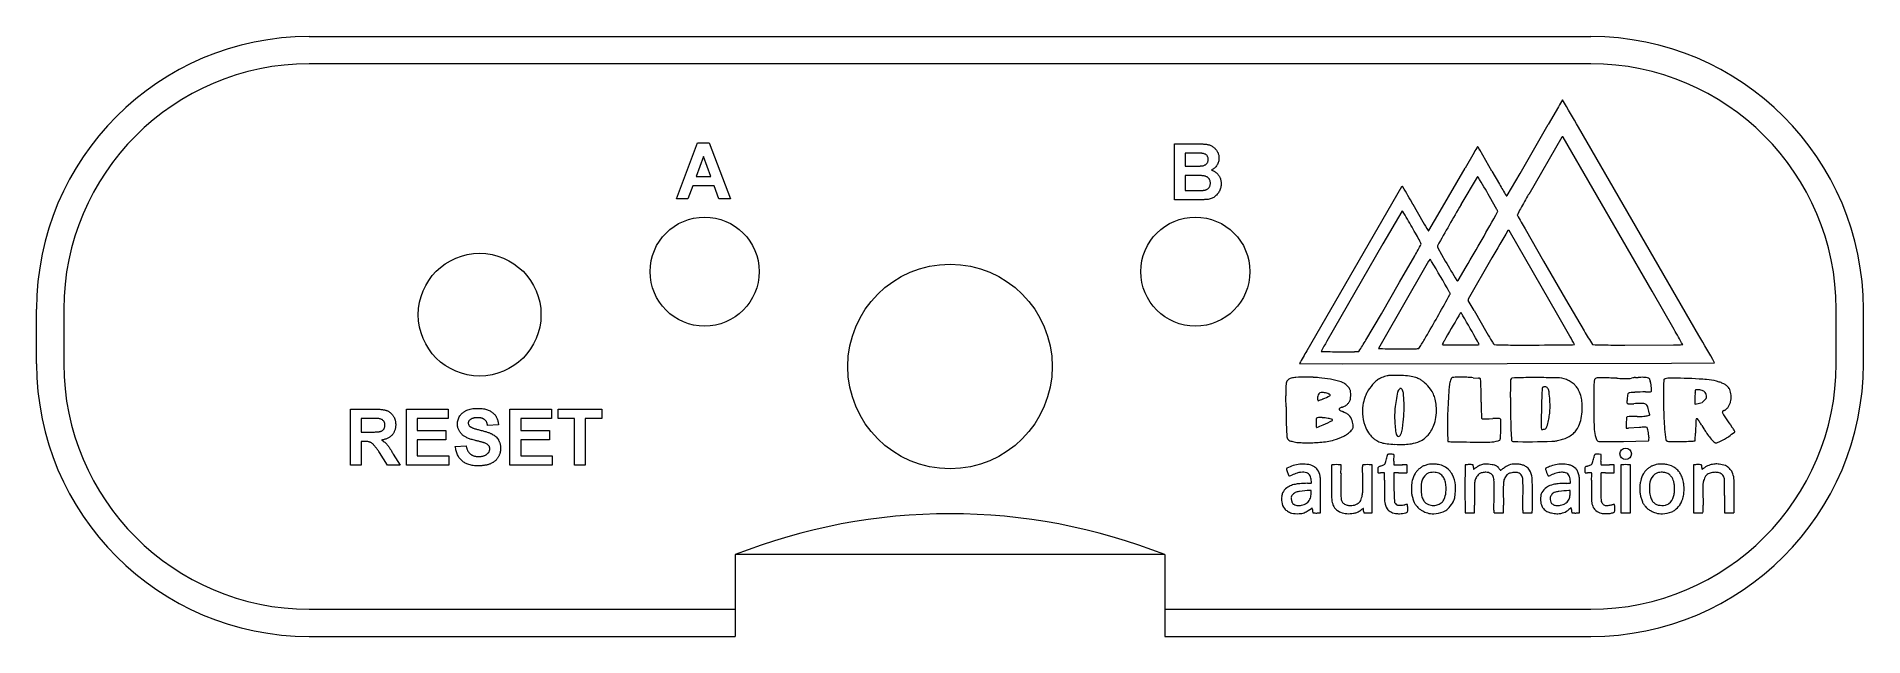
# Model space of a CAD drawing. Header units: millimetres. Extents: x -33.5 to 33.5, y -11 to 11.
import ezdxf

# ---------------------------------------------------------------- set-up
doc = ezdxf.new("R2010")
doc.units = ezdxf.units.MM

msp = doc.modelspace()

# ---------------------------------------------------------------- linework, layer by layer
at = {"color": 7, "linetype": 'Continuous', "lineweight": 15}
for p, q in [((-23.5, 11), (23.5, 11)), ((23.5, 10), (-23.5, 10)), ((22.314, 8.427), (21.942, 7.78)), ((20.908, 5.983), (21.942, 7.78)), ((27.467, 0.04), (23.05, 7.678)), ((-10.031, 5.053), (-9.254, 7.107)), ((-9.254, 7.107), (-8.836, 7.107)), ((-8.836, 7.107), (-8.055, 5.053)), ((8.232, 7.065), (9.06, 7.065)), ((8.232, 5.01), (8.232, 7.065)), ((8.627, 6.723), (8.627, 6.248)), ((8.878, 6.723), (8.627, 6.723)), ((19.218, 6.747), (18.89, 6.178)), ((19.875, 6.06), (19.43, 6.84)), ((22.443, 7.314), (21.222, 5.213)), ((25.753, 1.657), (22.485, 7.314)), ((-9.043, 6.607), (-9.312, 5.869)), ((-8.773, 5.869), (-9.043, 6.607)), ((8.627, 6.248), (8.913, 6.248)), ((17.981, 4.597), (18.89, 6.178)), ((19.875, 6.06), (20.148, 5.586)), ((-9.436, 5.527), (-9.609, 5.053)), ((-8.648, 5.527), (-9.436, 5.527)), ((-9.312, 5.869), (-8.773, 5.869)), ((-8.474, 5.053), (-8.648, 5.527)), ((8.627, 5.906), (8.627, 5.353)), ((8.979, 5.906), (8.627, 5.906)), ((16.564, 5.488), (15.69, 3.988)), ((19.329, 5.841), (18.74, 4.841)), ((20.434, 5.17), (20.908, 5.983)), ((-9.609, 5.053), (-10.031, 5.053)), ((-8.055, 5.053), (-8.474, 5.053)), ((8.928, 5.01), (8.232, 5.01)), ((8.627, 5.353), (9.031, 5.353)), ((16.979, 4.847), (17.344, 4.203)), ((20.056, 4.659), (19.788, 5.135)), ((16.565, 4.588), (15.876, 3.401)), ((17.564, 3.883), (17.981, 4.597)), ((15.69, 3.988), (13.085, -0.523)), ((15.876, 3.401), (13.822, -0.17)), ((22.294, 0.779), (20.505, 3.883)), ((21.089, 3.943), (21.764, 2.767)), ((16.488, 1.988), (17.045, 2.961)), ((17.896, 3.248), (18.165, 2.768)), ((19.871, 2.881), (19.007, 1.369)), ((21.764, 2.767), (22.574, 1.372)), ((17.403, 2.501), (15.905, -0.093)), ((18.631, 2.057), (18.928, 2.556)), ((15.819, 0.836), (16.488, 1.988)), ((22.574, 1.372), (23.261, 0.202)), ((26.558, 0.255), (25.753, 1.657)), ((-33.5, -1), (-33.5, 1)), ((-32.5, 1), (-32.5, -1)), ((15.25, -0.13), (15.819, 0.836)), ((19.221, 0.95), (19.007, 1.325)), ((19.221, 0.95), (19.693, 0.129)), ((22.732, 0.008), (22.294, 0.779)), ((32.5, -1), (32.5, 1)), ((33.5, -1), (33.5, 1)), ((24.748, -0.313), (26.529, -0.305)), ((12.819, -0.994), (14.404, -0.997)), ((14.404, -0.997), (26.458, -0.976)), ((26.458, -0.976), (28.043, -0.968)), ((19.189, -1.511), (19.377, -1.523)), ((22.27, -1.515), (21.94, -1.51)), ((24.452, -1.531), (24.233, -1.522)), ((-21.988, -2.662), (-21.125, -2.662)), ((-21.988, -4.717), (-21.988, -2.662)), ((-19.933, -2.662), (-18.405, -2.662)), ((-19.933, -4.717), (-19.933, -2.662)), ((-18.405, -2.662), (-18.405, -3.005)), ((-16.14, -2.662), (-14.612, -2.662)), ((-16.14, -4.717), (-16.14, -2.662)), ((-14.612, -2.662), (-14.612, -3.005)), ((-14.375, -2.662), (-12.768, -2.662)), ((-14.375, -3.005), (-14.375, -2.662)), ((-12.768, -2.662), (-12.768, -3.005)), ((19.48, -2.409), (19.479, -2.128)), ((27.332, -2.476), (27.383, -2.468)), ((-21.592, -3.005), (-21.592, -3.505)), ((-21.257, -3.005), (-21.592, -3.005)), ((-19.538, -3.005), (-19.538, -3.452)), ((-18.405, -3.005), (-19.538, -3.005)), ((-16.561, -3.242), (-16.956, -3.268)), ((-15.745, -3.005), (-15.745, -3.452)), ((-14.612, -3.005), (-15.745, -3.005)), ((-13.769, -3.005), (-14.375, -3.005)), ((-13.769, -4.717), (-13.769, -3.005)), ((-12.768, -3.005), (-13.374, -3.005)), ((-13.374, -3.005), (-13.374, -4.717)), ((14.461, -2.782), (14.399, -2.755)), ((16.59, -3.384), (16.608, -3.244)), ((19.778, -3.019), (19.903, -3.011)), ((25.289, -3.336), (24.882, -3.358)), ((27.353, -3.109), (27.338, -3.54)), ((27.574, -3.265), (27.648, -3.39)), ((-21.592, -3.505), (-21.274, -3.505)), ((-21.504, -3.847), (-21.592, -3.847)), ((-21.592, -3.847), (-21.592, -4.717)), ((-19.538, -3.452), (-18.484, -3.452)), ((-19.538, -3.795), (-19.538, -4.374)), ((-18.484, -3.795), (-19.538, -3.795)), ((-18.484, -3.452), (-18.484, -3.795)), ((-18.142, -4.032), (-17.747, -4.006)), ((-15.745, -3.452), (-14.691, -3.452)), ((-15.745, -3.795), (-15.745, -4.374)), ((-14.691, -3.795), (-15.745, -3.795)), ((-14.691, -3.452), (-14.691, -3.795)), ((24.245, -3.852), (24.698, -3.845)), ((24.698, -3.845), (25.604, -3.825)), ((-20.632, -4.717), (-20.924, -4.25)), ((-20.419, -4.31), (-20.17, -4.717)), ((-19.538, -4.374), (-18.379, -4.374)), ((-18.379, -4.374), (-18.379, -4.717)), ((-15.745, -4.374), (-14.586, -4.374)), ((-14.586, -4.374), (-14.586, -4.717)), ((-21.592, -4.717), (-21.988, -4.717)), ((-20.17, -4.717), (-20.632, -4.717)), ((-18.379, -4.717), (-19.933, -4.717)), ((-14.586, -4.717), (-16.14, -4.717)), ((-13.374, -4.717), (-13.769, -4.717)), ((14.339, -5.023), (14.343, -4.798)), ((15.139, -5.212), (15.133, -4.783)), ((15.936, -5.269), (15.939, -5.077)), ((16.334, -4.71), (16.589, -4.706)), ((16.45, -4.997), (16.706, -5.001)), ((23.53, -5.271), (23.533, -5.077)), ((23.927, -4.71), (24.183, -4.706)), ((24.044, -4.997), (24.299, -5.001)), ((12.542, -5.827), (12.57, -5.797)), ((19.233, -5.655), (19.237, -6.19)), ((19.949, -6.372), (19.957, -5.851)), ((20.291, -5.635), (20.296, -6.183)), ((21.007, -6.371), (21.014, -5.846)), ((27.613, -5.655), (27.616, -6.19)), ((28.406, -5.833), (28.405, -5.506)), ((28.406, -5.833), (28.405, -6.369)), ((13.135, -6.383), (13.256, -6.303)), ((20.297, -6.381), (20.296, -6.183)), ((21.767, -6.312), (21.796, -6.341)), ((-7.875, -8), (-7.875, -11)), ((7.875, -8), (-7.875, -8)), ((7.875, -8), (7.875, -11)), ((-23.5, -10), (-7.875, -10)), ((7.875, -10), (23.5, -10)), ((-23.5, -11), (-7.875, -11)), ((7.875, -11), (23.5, -11))]:
    msp.add_line(p, q, dxfattribs=at)
at = {"color": 7, "linetype": 'Continuous', "lineweight": 15, "flags": 128}
msp.add_lwpolyline([(14.374, -2.596), (14.38, -2.593), (14.386, -2.591), (14.392, -2.588), (14.399, -2.586), (14.405, -2.584), (14.411, -2.581), (14.417, -2.579), (14.423, -2.576)], dxfattribs=at)
at = {"color": 7, "linetype": 'Continuous', "lineweight": 15}
for centre, radius in [((-9, 2.38), 2), ((9, 2.38), 2), ((-17.25, 0.8), 2.25), ((0, -1.1), 3.75), ((24.78, -4.304), 0.21)]:
    msp.add_circle(centre, radius, dxfattribs=at)
for centre, radius, start, end in [((-23.5, 1), 10, 90, 180), ((23.5, 1), 10, 0, 90), ((-23.5, 1), 9, 90, 180), ((23.5, 1), 9, 0, 90), ((27.125, 5.748), 5.506, 147.82111, 150.88514), ((-50.926, -34.878), 85.343, 29.91048, 30.68991), ((22.953, 4.672), 4.272, 147.46534, 150.94312), ((18.116, 6.131), 1.492, 28.33227, 34.17856), ((22.461, 7.299), 0.0239, 96.21782, 141.39112), ((22.464, 7.29), 0.0327, 63.53337, 99.82777), ((22.472, 7.305), 0.016, 31.76312, 63.72412), ((16.583, 5.473), 0.0244, 96.1032, 141.57408), ((16.586, 5.464), 0.034, 63.67557, 99.58808), ((16.594, 5.479), 0.0169, 32.62253, 63.89871), ((-8.831, -9.678), 29.616, 29.36919, 30.80174), ((19.348, 5.826), 0.0238, 96.1069, 141.31347), ((19.351, 5.817), 0.0331, 63.78164, 99.51061), ((19.358, 5.832), 0.0166, 33.14026, 64.00213), ((-3.538, -8.137), 26.837, 29.63937, 31.38868), ((46.815, 21.009), 30.806, 210.04413, 210.9401), ((88.519, -35.9), 80.801, 149.72164, 150.95658), ((20.411, 5.185), 0.0234, 219.02119, 263.72715), ((20.414, 5.193), 0.0316, 260.17136, 296.38758), ((20.421, 5.179), 0.0155, 296.21364, 327.91318), ((57.552, -15.652), 41.896, 150.12982, 150.96166), ((16.583, 4.574), 0.0231, 96.13034, 141.58154), ((16.586, 4.565), 0.0321, 63.61973, 99.66188), ((16.594, 4.58), 0.0158, 32.30967, 63.83566), ((-26.777, -21.22), 50.48, 29.99006, 30.74795), ((36.907, 15.407), 22.545, 209.80093, 210.74186), ((-30.302, 32.237), 57.48, 330.07139, 331.22869), ((19.551, 4.346), 0.594, 27.94579, 31.82348), ((19.969, 4.568), 0.121, 18.27261, 27.71693), ((20.047, 4.59), 0.0408, 332.33967, 23.16333), ((22.517, 3.722), 1.862, 148.91076, 156.7899), ((29.025, 8.648), 9.226, 207.02102, 210.65902), ((-4.731, -8.508), 25.032, 29.24835, 30.01253), ((11.503, 6.256), 6.448, 329.26356, 333.59585), ((10.596, 0.052), 7.477, 27.44165, 29.39831), ((16.823, 3.256), 0.474, 16.30866, 30.65408), ((17.548, 3.9), 0.0249, 224.94949, 296.58436), ((17.553, 3.89), 0.0128, 296.21222, 327.91173), ((-66.457, 53.132), 99.24, 329.36047, 330.03085), ((94.2, -40.041), 85.832, 149.2204, 149.99542), ((20.479, 3.866), 0.0262, 96.25893, 141.14694), ((20.482, 3.857), 0.0355, 63.56324, 99.85082), ((20.49, 3.874), 0.0174, 31.86006, 63.74155), ((26.116, -2.455), 10.024, 148.10453, 150.36673), ((17.063, 2.424), 0.684, 28.95949, 37.56851), ((-25.668, -23.238), 50.529, 29.49865, 30.95897), ((17.941, 3.308), 0.0673, 176.58809, 205.48337), ((17.911, 3.309), 0.0374, 151.34736, 175.66698), ((18.104, 3.371), 0.242, 202.42892, 210.73459), ((39.893, 15.12), 24.993, 209.6174, 211.50981), ((18.6, 2.067), 0.0181, 213.25403, 244.02532), ((18.608, 2.083), 0.036, 243.80408, 279.48939), ((18.611, 2.073), 0.0259, 276.10308, 321.27847), ((-30.781, 28.271), 55.917, 329.72258, 331.449), ((17.936, 1.412), 0.439, 25.92205, 31.61973), ((18.261, 1.565), 0.0803, 359.53947, 29.47389), ((18.299, 1.565), 0.0421, 331.92055, 358.38788), ((19.047, 1.347), 0.0456, 151.07959, 208.92041), ((55.074, -20.988), 42.417, 149.15193, 150.60757), ((19.84, 0.101), 1.354, 144.71288, 150.80411), ((17.632, 0.114), 1.344, 28.7982, 34.91241), ((-17.514, -20.598), 42.139, 28.9965, 30.45592), ((1.066, 9.644), 19.023, 328.53371, 329.8115), ((32.079, 7.327), 14.326, 210.16399, 211.55817), ((16.193, -3.803), 7.569, 27.59222, 30.23775), ((31.276, 4.761), 9.221, 209.62829, 213.26866), ((5.107, -12.223), 24.816, 28.72116, 30.18712), ((-46.314, -42.84), 85.336, 29.3852, 30.1647), ((28.675, -9.63), 18.055, 149.70741, 151.42584), ((23.646, -5.902), 11.374, 149.73813, 151.89853), ((13.748, 0.753), 1.304, 264.08494, 270.30978), ((14.447, 28.354), 28.914, 268.62693, 270.08228), ((14.518, 13.596), 14.156, 269.88208, 271.27267), ((14.853, 0.276), 0.832, 268.57125, 279.73868), ((9.628, 3.058), 6.463, 326.12521, 330.44437), ((24.534, -5.148), 10, 149.64152, 151.90904), ((15.856, 1.043), 1.488, 264.46343, 270.29997), ((16.605, 32.731), 33.184, 268.71906, 270.07706), ((16.681, 15.719), 16.173, 269.88944, 271.19064), ((17.04, 0.474), 0.925, 268.58195, 279.24313), ((16.392, 0.211), 1.027, 320.80115, 331.07669), ((19.277, -0.869), 1.355, 148.95568, 155.04574), ((18.171, 1.04), 1.343, 264.81339, 270.92837), ((18.729, 41.78), 42.086, 269.26996, 270.73072), ((19.287, 1.044), 1.347, 269.07585, 275.17679), ((18.183, -0.858), 1.348, 24.55139, 30.65039), ((20.526, 0.188), 0.746, 208.68917, 220.59087), ((20.229, 2.658), 2.968, 264.7897, 271.05205), ((20.949, 62.955), 63.268, 269.39745, 270.05918), ((21.011, 151.346), 151.659, 270.00116, 270.59939), ((22.616, 5.559), 5.863, 269.82222, 272.79159), ((23.866, 3.347), 3.657, 265.30591, 270.97547), ((24.675, 79.558), 79.871, 269.46392, 270.05242), ((26.55, 7.081), 7.385, 269.83734, 272.48678), ((-23.5, -1), 10, 180, 270), ((-23.5, -1), 9, 180, 270), ((23.5, -1), 9, 270, 0), ((23.5, -1), 10, 270, 0), ((20.041, -1.999), 7.722, 179.01364, 181.29655), ((14.051, -1.892), 1.732, 175.12947, 179.15829), ((12.572, -1.756), 0.247, 160.47248, 177.42415), ((12.617, -1.809), 0.309, 127.24304, 153.89355), ((12.553, -1.716), 0.196, 100.92312, 128.87825), ((12.828, -3.33), 1.833, 94.38913, 99.81528), ((13.015, -6.078), 4.587, 89.49415, 94.09316), ((12.978, -9.923), 8.433, 87.68415, 89.46747), ((13.076, -6.005), 4.514, 84.14046, 86.92568), ((12.915, -8.002), 6.518, 80.83567, 84.52547), ((13.583, -3.874), 2.336, 71.05263, 80.87488), ((14.132, -2.239), 0.611, 58.652, 69.9965), ((13.84, -2.713), 1.168, 54.51744, 58.48591), ((14.286, -2.09), 0.402, 35.18203, 54.81797), ((13.995, -2.31), 0.767, 31.28697, 36.07384), ((14.414, -2.06), 0.279, 19.01901, 32.097), ((14.499, -2.03), 0.189, 9.26336, 18.81273), ((13.714, -2.14), 0.982, 357.7047, 8.22699), ((15.977, -2.403), 0.77, 146.06963, 154.76213), ((16.956, -3.047), 1.942, 136.06871, 146.43597), ((16.734, -2.835), 1.635, 132.93902, 136.0112), ((16.049, -2.123), 0.648, 117.81365, 131.50353), ((16.409, -2.809), 1.422, 109.39673, 117.74298), ((16.141, -2.033), 0.601, 99.95685, 109.80383), ((16.111, -1.871), 0.436, 93.09748, 99.83894), ((16.374, -6.436), 5.009, 88.00549, 93.28055), ((16.589, -2.086), 0.18, 154.34116, 166.35537), ((16.747, -2.162), 0.356, 141.16419, 154.40548), ((16.642, -2.075), 0.218, 132.80432, 141.60715), ((16.529, -1.949), 0.0498, 110.75173, 135.47986), ((16.52, -1.956), 0.0537, 66.67816, 100.04416), ((16.508, -1.99), 0.0898, 35.0481, 68.01515), ((16.422, -5.204), 3.776, 83.40966, 88.07105), ((16.322, -2.098), 0.305, 5.23365, 31.63625), ((16.72, -2.525), 1.08, 70.43773, 82.83179), ((16.632, -2.769), 1.34, 63.72525, 70.39159), ((16.94, -2.125), 0.626, 51.86495, 62.89094), ((16.264, -2.959), 1.7, 47.21494, 51.31212), ((16.616, -2.667), 1.247, 36.24186, 49.9495), ((16.754, -2.548), 1.066, 24.004, 35.48576), ((36.602, -3.303), 18.357, 175.90158, 181.50668), ((20.457, -2.11), 2.168, 171.17272, 176.84625), ((19.486, -1.961), 1.186, 162.53898, 171.08726), ((18.727, -1.722), 0.389, 157.25283, 162.60471), ((18.541, -1.643), 0.188, 146.78065, 157.47241), ((18.462, -1.59), 0.0923, 127.34285, 147.15002), ((18.44, -1.563), 0.0575, 96.49961, 126.85332), ((18.702, -3.96), 2.469, 91.86504, 96.24127), ((18.733, -4.913), 3.422, 88.70247, 91.86325), ((18.684, -7.058), 5.568, 86.75623, 88.70366), ((18.182, -15.934), 14.458, 86.00665, 86.75741), ((19.368, -1.681), 0.158, 71.82822, 86.75858), ((19.388, -1.622), 0.0952, 59.59788, 72.02076), ((19.412, -1.582), 0.0494, 38.55753, 60.07413), ((19.427, -1.57), 0.03, 4.74175, 38.0815), ((12.987, -2.07), 6.489, 1.96782, 4.4441), ((8.101, -2.238), 11.378, 0.55484, 1.96756), ((43.443, -2.17), 22.894, 179.31778, 180.17827), ((31.43, -2.015), 10.88, 177.73768, 179.38126), ((20.633, -1.596), 0.0742, 113.17418, 171.78377), ((20.624, -1.574), 0.051, 93.04736, 113.30515), ((21.413, -21.712), 20.205, 90.37699, 92.24779), ((21.487, -40.77), 39.262, 89.33851, 90.30146), ((30.439, -2.584), 8.744, 175.41653, 177.71904), ((21.755, -1.888), 0.0319, 138.67268, 175.0407), ((21.772, -1.903), 0.0548, 115.25804, 138.06715), ((21.813, -2.008), 0.167, 87.49015, 112.76028), ((21.808, -1.979), 0.139, 37.87932, 84.89976), ((21.682, -2.062), 0.289, 11.32388, 35.48134), ((21.608, -2.078), 0.365, 6.76345, 11.53839), ((22.241, -2.527), 1.013, 68.87016, 88.33836), ((22.143, -2.773), 1.278, 61.82464, 68.76002), ((22.405, -2.248), 0.691, 45.80028, 60.45993), ((22.25, -2.431), 0.931, 39.09883, 46.76467), ((22.535, -2.202), 0.565, 30.90485, 39.29134), ((22.016, -2.515), 1.172, 17.27636, 31.01473), ((54.219, -2.392), 30.612, 179.10088, 181.64321), ((27.701, -1.954), 4.09, 177.08413, 179.40248), ((25.364, -1.834), 1.75, 174.40892, 177.11701), ((24.236, -1.72), 0.617, 168.52731, 174.76853), ((23.729, -1.612), 0.0989, 147.57431, 171.49989), ((23.707, -1.611), 0.0799, 119.38303, 139.37769), ((23.763, -1.726), 0.208, 99.49755, 117.40684), ((23.801, -1.951), 0.436, 90.70312, 99.56091), ((23.877, -7.818), 6.304, 88.74542, 90.73359), ((23.75, -13.6), 12.087, 87.7081, 88.74536), ((25.056, 13.003), 14.546, 267.62066, 268.48264), ((24.854, 5.374), 6.915, 268.48262, 270.29532), ((24.867, -0.906), 0.636, 272.0657, 281.36867), ((25.31, -2.969), 1.474, 98.43372, 102.46407), ((25.158, -1.96), 0.455, 91.65775, 98.1567), ((25.029, 2.714), 4.221, 271.57782, 272.87949), ((25.518, -7.019), 5.524, 91.87558, 92.87589), ((25.392, -3.153), 1.656, 88.55791, 91.88224), ((25.41, -2.447), 0.949, 82.81512, 88.56577), ((25.445, -2.164), 0.664, 74.61402, 82.80288), ((25.608, -1.57), 0.0488, 42.10202, 74.42958), ((25.583, -1.592), 0.0826, 21.40396, 41.39797), ((25.469, -1.638), 0.205, 12.8859, 21.84907), ((24.735, -1.81), 0.959, 11.08936, 13.07722), ((26.059, -1.551), 0.39, 190.95471, 195.55303), ((24.492, -2.004), 1.241, 5.48711, 16.28394), ((25.691, -1.994), 0.0352, 319.40697, 348.2895), ((25.586, -1.966), 0.144, 346.01338, 356.12076), ((25.254, -1.942), 0.477, 355.94736, 6.90268), ((39.677, -2.175), 13.513, 178.56824, 181.66586), ((36.678, -2.105), 10.514, 177.21229, 178.53887), ((26.211, -1.599), 0.0345, 122.92273, 171.83976), ((26.272, -1.697), 0.15, 108.90602, 122.02505), ((26.405, -2.021), 0.5, 99.51359, 111.3359), ((26.375, -1.836), 0.312, 89.13135, 99.69232), ((25.987, -29.627), 28.107, 86.96843, 89.19973), ((29.691, -2.181), 2.371, 175.73529, 177.94722), ((27.455, -2.004), 0.128, 161.99107, 180.12318), ((27.364, -2.033), 0.0755, 91.83439, 113.95546), ((27.426, -2.604), 0.649, 83.37061, 95.6951), ((26.336, -22.894), 21.365, 86.21267, 86.94645), ((27.451, -2.412), 0.455, 73.30124, 83.71059), ((27.52, -2.188), 0.221, 36.32807, 73.92015), ((27.636, -3.316), 1.743, 74.27143, 86.351), ((27.584, -3.556), 1.988, 70.62484, 74.70609), ((27.911, -2.644), 1.019, 63.0223, 70.97289), ((28.11, -2.271), 0.596, 52.3995, 63.77877), ((28.245, -2.107), 0.385, 31.80615, 53.46202), ((28.324, -2.057), 0.292, 22.26177, 31.61548), ((27.875, -2.228), 0.772, 5.73901, 21.34967), ((-15.826, -2.573), 28.149, 359.99557, 0.81128), ((48.635, -2.382), 36.312, 180.30472, 181.11775), ((13.827, -2.24), 0.346, 170.95824, 183.32473), ((16.368, -2.143), 2.889, 182.30929, 183.80092), ((13.636, -2.203), 0.151, 99.1307, 173.21759), ((13.507, -2.333), 0.0211, 184.59944, 232.33015), ((13.501, -2.342), 0.0108, 227.62169, 281.75579), ((10.97, 4.693), 7.488, 289.77811, 291.21269), ((13.648, -2.309), 0.257, 84.65279, 98.17426), ((13.604, -2.715), 0.667, 78.84823, 84.10734), ((12.599, 0.48), 2.97, 291.32672, 296.74819), ((13.619, -2.747), 0.695, 66.40712, 80.58006), ((13.695, -2.571), 0.503, 61.37484, 66.24535), ((13.921, -2.148), 0.0239, 6.22899, 52.37843), ((13.928, -2.159), 0.0151, 299.02857, 333.21032), ((13.913, -2.151), 0.0326, 333.0256, 10.26791), ((14.307, -2.668), 0.0379, 170.59769, 205.61839), ((14.299, -2.665), 0.0288, 131.18615, 173.63848), ((14.481, -2.942), 0.36, 115.66563, 124.05443), ((14.642, -3.276), 0.731, 111.51053, 115.66418), ((14.153, -1.889), 0.739, 291.49053, 295.60241), ((14.328, -2.253), 0.335, 295.43306, 316.85872), ((14.057, -1.995), 0.709, 316.63941, 325.4883), ((14.359, -2.189), 0.351, 323.65469, 330.72955), ((14.508, -2.273), 0.18, 330.92605, 351.46358), ((12.974, -2.106), 1.723, 353.55932, 357.56502), ((16.618, -2.753), 1.492, 171.01013, 203.53988), ((16.659, -2.749), 1.532, 160.51553, 171.41199), ((16.586, -2.697), 1.446, 154.52963, 161.49904), ((19.657, -2.948), 3.352, 174.89675, 179.81015), ((20.948, -3.068), 4.648, 167.268, 174.83057), ((10.938, -2.644), 5.717, 2.09334, 5.75943), ((12.507, -2.579), 4.146, 356.65725, 1.98254), ((16.711, -2.598), 1.126, 15.52612, 25.42736), ((16.22, -2.676), 1.621, 4.85252, 13.53223), ((16.315, -2.704), 1.529, 353.03908, 6.19501), ((42.128, -2.328), 22.647, 180.20455, 180.91472), ((62.023, -2.113), 41.473, 180.17683, 181.83485), ((43.904, -3.154), 22.221, 177.63299, 180.35286), ((17.51, -2.598), 4.496, 359.53526, 7.19766), ((20.037, -2.589), 1.969, 351.83337, 358.65506), ((22.021, -2.489), 1.159, 5.80865, 16.09139), ((20.889, -2.591), 2.296, 349.63861, 5.49438), ((26.277, -2.395), 1.45, 176.2599, 181.47225), ((24.859, -2.429), 0.0319, 186.02708, 227.80663), ((25.822, -2.367), 0.994, 164.77005, 176.16107), ((24.875, -2.414), 0.0534, 225.8544, 266.32937), ((24.908, -2.119), 0.0469, 121.76527, 163.05859), ((24.957, 0.217), 2.685, 268.18062, 272.69732), ((24.942, -2.165), 0.104, 94.57928, 124.50289), ((25.315, -5.963), 3.92, 92.9514, 95.58977), ((25.419, -8.393), 5.937, 91.19736, 93.2424), ((26.001, -18.928), 16.904, 91.66532, 93.0091), ((25.33, -4.343), 1.886, 87.84601, 91.06068), ((25.397, -2.767), 0.308, 73.64128, 89.18717), ((25.435, -2.643), 0.179, 56.59938, 74.17931), ((25.319, 3.716), 5.751, 271.89535, 273.34448), ((25.474, -2.577), 0.102, 31.40137, 54.56367), ((25.273, -2.682), 0.329, 17.7224, 28.80047), ((22.738, -3.493), 2.991, 13.48121, 17.7441), ((25.658, -1.806), 0.219, 269.18061, 285.86109), ((63.108, -1.586), 36.952, 181.52224, 182.20478), ((36.96, -2.463), 9.645, 177.81809, 179.97353), ((27.333, -2.458), 0.0183, 182.0168, 267.9832), ((27.152, -1.063), 1.424, 279.31949, 283.44461), ((27.346, -1.895), 0.57, 283.93411, 294.16972), ((27.484, -2.211), 0.224, 295.11394, 304.03203), ((27.419, -2.117), 0.339, 304.23354, 316.16018), ((26.863, -1.561), 1.125, 315.37511, 318.98634), ((27.539, -2.17), 0.195, 13.73903, 35.41257), ((27.634, -2.23), 0.104, 318.03364, 355.56918), ((27.291, -2.216), 0.448, 357.21636, 11.88449), ((28.365, -2.572), 0.138, 296.44658, 309.39221), ((27.885, -2.011), 0.876, 310.35609, 314.98109), ((28.242, -2.37), 0.37, 315.2401, 331.55714), ((27.39, -1.956), 1.318, 333.34669, 335.69279), ((27.861, -2.167), 0.801, 335.5845, 343.34233), ((28.175, -2.264), 0.472, 343.73349, 356.76236), ((27.676, -2.247), 0.972, 357.42613, 5.70348), ((28.876, -2.744), 16.55, 181.19851, 182.98198), ((14.293, -3.133), 0.867, 172.67339, 180.36585), ((15.698, -3.135), 2.272, 180.1035, 184.51946), ((13.489, -3.034), 0.0568, 114.87523, 168.96684), ((13.455, -3.312), 0.0219, 185.33772, 231.69305), ((13.448, -3.321), 0.0104, 227.17558, 283.08352), ((9.277, 7.268), 11.392, 291.49219, 292.75163), ((13.482, -3.019), 0.0403, 96.68705, 114.876), ((13.574, -4.037), 1.063, 86.06893, 95.21134), ((13.508, -5.106), 2.133, 80.32173, 86.27588), ((11.392, 2.208), 5.907, 292.81338, 296.45596), ((13.724, -3.903), 0.912, 70.76717, 80.97061), ((14.015, -3.057), 0.0178, 4.85258, 58.85209), ((14.017, -3.069), 0.0135, 298.95726, 333.58844), ((14.002, -3.061), 0.0308, 332.9874, 9.2214), ((14.291, -2.676), 0.02, 205.47935, 234.52855), ((14.595, -2.222), 0.566, 236.16513, 242.98719), ((14.871, -1.68), 1.174, 242.98692, 246.2894), ((14.028, -3.76), 1.069, 62.51124, 66.13401), ((14.273, -3.291), 0.54, 55.36213, 62.50943), ((14.339, -3.173), 0.406, 37.6782, 53.62126), ((14.29, -3.235), 0.483, 10.64524, 40.00573), ((13.155, -3.492), 1.646, 8.94662, 12.11749), ((14.613, -3.303), 0.173, 338.46098, 352.78698), ((14.49, -3.29), 0.297, 353.17992, 10.48686), ((16.326, -2.89), 1.17, 203.08724, 216.58706), ((19.776, -2.911), 3.471, 180.42233, 184.8595), ((25.263, -2.481), 8.975, 184.62821, 186.34516), ((8.913, -2.331), 7.749, 353.23565, 356.37962), ((16.483, -2.781), 1.348, 331.67177, 342.25673), ((16.19, -2.688), 1.656, 342.29457, 353.03571), ((28.551, -2.545), 9.069, 180.91455, 182.68717), ((19.564, -2.967), 0.0724, 182.3586, 216.33759), ((19.529, -2.995), 0.0275, 211.54676, 265.51748), ((19.612, -1.341), 1.684, 267.11682, 271.37696), ((19.574, 0.235), 3.261, 271.37749, 273.58035), ((20.151, -6.814), 3.811, 91.85131, 93.7372), ((20.087, -4.825), 1.821, 87.91002, 91.8515), ((20.146, -3.057), 0.0529, 23.08153, 81.95744), ((16.458, -3.354), 3.746, 355.89864, 0.27585), ((20.162, -3.051), 0.036, 2.69539, 23.1996), ((12.678, -3.347), 7.526, 0.08845, 2.26824), ((22.623, -3.313), 0.94, 178.6209, 185.50587), ((21.713, -3.256), 0.184, 325.9999, 344.62364), ((20.267, -2.752), 1.715, 341.18827, 348.97089), ((18.33, -2.368), 3.69, 348.87576, 352.20997), ((22.087, -2.802), 1.087, 322.49193, 333.98911), ((22.141, -2.849), 1.018, 335.05152, 351.25799), ((26.01, -3.197), 2.392, 181.74031, 183.48764), ((25.428, -3.235), 1.809, 183.41407, 192.66082), ((28.211, -3.296), 3.414, 174.82099, 179.39225), ((26.227, -3.28), 1.431, 179.18017, 181.93726), ((24.885, -3.333), 0.0882, 177.21391, 197.1079), ((24.869, -2.994), 0.059, 137.13817, 173.2218), ((24.851, -2.977), 0.0343, 99.39178, 138.03344), ((25.032, -4.917), 1.982, 91.95032, 95.41665), ((25.136, -8.347), 5.414, 89.2711, 91.81297), ((25.216, 0.485), 3.418, 269.8177, 273.84141), ((25.711, -11.279), 7.955, 91.68102, 93.04152), ((25.386, -2.262), 0.667, 275.07843, 279.39546), ((25.51, -3.689), 0.362, 81.38141, 95.15668), ((25.313, -1.792), 1.142, 279.14811, 286.73311), ((25.511, -3.374), 0.0687, 12.17671, 38.71866), ((25.632, -2.841), 0.0455, 283.27549, 308.55244), ((24.641, -3.041), 1.035, 10.56155, 13.68947), ((25.593, -2.869), 0.0673, 353.54247, 15.56907), ((35.777, -2.693), 9.598, 181.882, 184.23256), ((27.864, -3.108), 0.512, 170.45147, 180.18584), ((27.38, -3.046), 0.0309, 111.80613, 132.2329), ((27.39, -3.067), 0.0541, 85.09749, 112.40149), ((27.392, -3.044), 0.0307, 43.09218, 86.8154), ((25.538, -4.4), 2.328, 32.69923, 36.26627), ((23.408, -5.768), 4.86, 30.9886, 32.69935), ((28.374, -2.769), 0.0495, 160.47125, 184.50545), ((28.499, -2.752), 0.176, 186.49788, 203.74602), ((28.361, -2.768), 0.0375, 122.38692, 155.10837), ((28.67, -2.68), 0.362, 203.37979, 212.25833), ((28.426, -2.861), 0.151, 113.44347, 124.12381), ((31.795, -0.681), 4.071, 212.56867, 214.97212), ((28.82, -3.745), 1.119, 112.29615, 113.97592), ((28.234, -2.315), 0.427, 292.29653, 296.82418), ((50.41, 12.452), 26.852, 215.16889, 215.97033), ((22.819, -7.581), 7.244, 34.93943, 36.02319), ((12.972, -3.574), 0.624, 182.79173, 189.75679), ((12.614, -3.634), 0.262, 190.28214, 206.71905), ((12.508, -3.684), 0.144, 207.79254, 236.64252), ((12.551, -3.609), 0.231, 238.049, 256.36779), ((13.294, -0.936), 3.005, 254.60038, 256.03011), ((12.835, -2.921), 0.968, 254.02754, 266.24085), ((13.292, 4.618), 8.521, 266.49608, 267.92064), ((13.123, 0.116), 4.016, 268.00452, 272.53623), ((12.529, 11.787), 15.702, 272.81688, 273.79018), ((13.332, -0.593), 3.296, 274.08964, 278.72134), ((13.544, -2.044), 1.829, 279.03712, 287.20166), ((13.253, -1.099), 2.819, 287.17534, 294.98456), ((14.153, -3.028), 0.69, 294.93, 307.92351), ((13.858, -2.629), 1.186, 307.31093, 315.10888), ((14.269, -3.038), 0.606, 315.11262, 321.85057), ((14.586, -3.283), 0.205, 320.89942, 335.96082), ((15.996, -3.125), 0.765, 217.2015, 230.98226), ((17.478, -1.245), 3.158, 231.56748, 232.59305), ((16.308, -2.778), 1.231, 232.48791, 237.76774), ((15.982, -3.287), 0.626, 238.18935, 254.91096), ((16.161, -2.695), 1.245, 254.06619, 263.80266), ((16.416, -0.807), 3.15, 262.90253, 268.03704), ((16.525, 1.783), 5.741, 267.8289, 271.60309), ((16.869, -3.42), 0.528, 185.70748, 197.32629), ((16.605, -3.496), 0.254, 198.73869, 214.63836), ((16.433, -3.613), 0.0459, 216.09571, 236.73099), ((16.448, -3.59), 0.0731, 237.05919, 292.28225), ((16.442, -3.584), 0.0812, 294.22737, 322.71207), ((16.358, -3.514), 0.191, 321.39851, 340.21048), ((15.83, -3.281), 0.767, 337.21242, 352.27734), ((16.629, -2.262), 1.695, 271.90683, 280.05617), ((16.624, -2.353), 1.607, 280.80705, 291.97203), ((16.972, -3.22), 0.673, 292.16809, 309.75942), ((16.446, -2.59), 1.493, 309.81753, 316.59225), ((16.854, -2.988), 0.923, 317.11812, 332.0636), ((18.587, -3.791), 0.336, 178.99192, 190.35034), ((18.368, -2.916), 0.942, 263.25665, 270.23114), ((18.977, 16.951), 20.818, 268.33485, 269.1135), ((19.423, 42.266), 46.137, 269.04548, 270.45778), ((19.774, -2.64), 1.23, 270.84802, 285.41219), ((20.055, -3.654), 0.177, 284.92992, 306.16156), ((20.124, -3.753), 0.0567, 308.4268, 348.92782), ((17.407, -3.419), 2.794, 352.92119, 355.85194), ((27.489, -3.181), 6.923, 182.1558, 185.19767), ((20.631, -3.804), 0.0364, 186.46476, 208.53303), ((20.651, -3.792), 0.0597, 208.8589, 266.55536), ((21.216, 19.693), 23.551, 268.61545, 272.0919), ((21.702, -3.376), 0.0306, 242.48543, 271.43263), ((21.719, -3.11), 0.297, 266.86596, 279.52934), ((21.731, -3.122), 0.283, 277.58255, 292.22594), ((21.807, -3.321), 0.0704, 296.46683, 327.54945), ((22.038, -2.912), 0.932, 272.35949, 276.654), ((21.988, -2.504), 1.343, 276.73737, 282.71396), ((21.516, -0.314), 3.583, 282.36728, 285.36002), ((22.167, -2.738), 1.073, 286.14252, 308.46856), ((22.448, -3.078), 0.632, 307.63494, 322.36506), ((24.578, -3.415), 0.939, 193.31012, 202.81913), ((23.967, -3.667), 0.279, 203.78271, 212.98615), ((23.806, -3.774), 0.0856, 211.60471, 233.94149), ((23.874, -3.125), 0.727, 260.65287, 272.33229), ((24.056, 11.147), 15, 269.41628, 270.72238), ((24.835, -2.827), 0.532, 266.35272, 275.06767), ((24.942, -3.55), 0.664, 11.58962, 16.69901), ((21.672, -4.191), 3.997, 7.92466, 11.17051), ((25.603, -3.805), 0.02, 271.94594, 293.72136), ((25.598, -3.794), 0.033, 294.12154, 350.66317), ((25.073, -3.72), 0.563, 351.89921, 8.10079), ((29.924, -3.106), 3.731, 184.53533, 190.5674), ((26.306, -3.78), 0.0502, 191.31528, 221.80199), ((26.328, -3.76), 0.08, 222.15948, 242.37235), ((26.359, -3.701), 0.147, 241.99429, 254.09145), ((26.386, -3.609), 0.243, 253.95619, 268.51395), ((26.557, 2.276), 6.13, 268.34448, 270.37789), ((26.539, 8.474), 12.328, 270.27405, 273.30921), ((27.246, -3.495), 0.339, 270.67194, 283.13408), ((26.859, -3.74), 0.472, 349.56406, 0.23403), ((14.755, -3.168), 12.588, 357.40473, 358.30377), ((31.232, -1.226), 4.186, 211.12466, 213.10986), ((29.268, -2.513), 1.838, 212.94148, 225.99261), ((28.499, -3.315), 0.727, 225.66364, 231.42651), ((28.115, -3.806), 0.104, 228.07964, 251.35239), ((28.08, -3.789), 0.116, 271.10696, 294.2262), ((27.784, -2.975), 0.982, 290.49414, 295.4298), ((26.913, -1.115), 3.035, 295.18743, 299.32821), ((27.433, -1.994), 2.014, 298.69885, 304.03414), ((27.116, -1.574), 2.54, 304.65052, 310.5074), ((28.574, -3.579), 0.235, 24.46262, 38.64333), ((28.713, -3.435), 0.0882, 307.04203, 328.17075), ((12.979, -6.022), 1.345, 96.46347, 117.45009), ((12.961, -5.876), 1.198, 93.58819, 96.42048), ((12.944, -5.908), 1.228, 79.90595, 92.71128), ((15.85, -4.59), 0.132, 294.69692, 316.76689), ((15.803, -4.581), 0.175, 325.07547, 345.30274), ((15.005, -4.331), 1.012, 343.08882, 348.12053), ((9.187, -3.077), 6.963, 347.8811, 348.66579), ((17.295, -4.696), 1.306, 165.42792, 168.93449), ((16.12, -4.382), 0.0898, 142.73494, 170.55172), ((16.086, -4.4), 0.0812, 92.24184, 117.50955), ((16.152, -5.209), 0.893, 83.23283, 94.40401), ((16.254, -4.396), 0.0732, 67.42882, 87.54505), ((20.28, -4.675), 4.001, 178.5304, 179.85867), ((16.438, -4.676), 0.16, 175.97495, 191.12301), ((-0.281, -4.151), 16.567, 358.54269, 359.2428), ((16.125, -4.359), 0.16, 355.97495, 11.12301), ((17.65, -5.179), 0.498, 91.18979, 104.22767), ((17.709, -7.173), 2.493, 88.47724, 91.58635), ((17.758, -5.621), 0.94, 80.7062, 88.9332), ((19.647, -5.194), 0.517, 102.58234, 121.52514), ((19.614, -5.038), 0.357, 91.11334, 102.82325), ((19.643, -6.032), 1.352, 79.7999, 91.56214), ((20.691, -5.226), 0.546, 98.03779, 123.23184), ((20.68, -5.155), 0.475, 92.89765, 97.97117), ((20.733, -6.133), 1.454, 88.14696, 93.02263), ((20.749, -5.663), 0.984, 80.82544, 88.19939), ((22.56, -6.626), 1.952, 94.88135, 98.46238), ((22.458, -5.641), 0.962, 83.70879, 93.82042), ((22.437, -5.945), 1.266, 79.06139, 84.29336), ((23.447, -4.592), 0.129, 293.75416, 316.16756), ((23.4, -4.582), 0.171, 324.83728, 345.39325), ((22.598, -4.331), 1.012, 343.0936, 348.11941), ((16.666, -3.053), 7.08, 347.87584, 348.64924), ((24.897, -4.699), 1.314, 165.41912, 168.91621), ((23.714, -4.383), 0.0903, 142.78789, 170.54147), ((23.68, -4.4), 0.0812, 92.24184, 117.50955), ((23.745, -5.209), 0.893, 83.23283, 94.40401), ((23.847, -4.396), 0.0732, 67.42882, 87.54505), ((24.032, -4.676), 0.16, 175.97495, 191.12301), ((27.874, -4.675), 4.001, 178.5304, 179.85867), ((7.313, -4.151), 16.566, 358.54269, 359.24281), ((23.718, -4.359), 0.16, 355.97495, 11.12302), ((26.019, -5.127), 0.446, 91.2276, 105.1229), ((26.089, -7.438), 2.758, 88.76709, 91.65207), ((26.137, -5.61), 0.929, 80.73329, 89.27157), ((28.158, -5.693), 1.022, 98.2342, 108.91266), ((28.107, -5.44), 0.766, 85.51873, 97.16546), ((28.083, -5.781), 1.107, 83.62518, 85.63753), ((28.124, -5.545), 0.868, 68.89087, 84.61722), ((12.382, -4.883), 0.0592, 113.39428, 138.60372), ((12.433, -4.844), 0.095, 179.72931, 200.67873), ((13.572, -4.526), 1.278, 196.0079, 199.16439), ((14.449, -4.234), 2.202, 198.85648, 202.81227), ((12.514, -5.054), 0.101, 198.96305, 217.94225), ((12.428, -5.027), 0.0901, 274.21278, 295.35882), ((11.398, -2.194), 3.104, 290.138, 291.51563), ((13.89, -8.519), 3.695, 108.34766, 111.48197), ((12.956, -5.719), 0.743, 96.7927, 108.0071), ((12.945, -5.593), 0.616, 87.08032, 97.1232), ((12.954, -5.355), 0.379, 70.58612, 86.67255), ((13.005, -5.198), 0.214, 47.61657, 69.38177), ((12.961, -5.253), 0.284, 12.54937, 48.40102), ((13.054, -5.283), 0.594, 58.64242, 79.78403), ((12.568, -5.337), 0.685, 358.50455, 12.29797), ((13.198, -5.357), 0.0549, 339.83403, 2.63412), ((13.169, -5.102), 0.38, 34.63914, 59.22169), ((12.986, -5.222), 0.598, 9.74659, 34.1306), ((13.088, -5.205), 0.495, 1.45109, 9.81434), ((-26.521, -5.956), 40.111, 359.74716, 1.09127), ((47.334, -5.284), 33.345, 179.17223, 180.68671), ((14.725, -4.791), 0.733, 173.44242, 180.87935), ((14.032, -4.844), 0.141, 88.60582, 104.3165), ((14.169, -7.922), 3.222, 87.62364, 92.37636), ((14.306, -4.844), 0.141, 75.6835, 91.39418), ((44.618, -5.578), 30.283, 178.95027, 180.12365), ((13.663, -4.764), 0.681, 357.10901, 4.78611), ((15.602, -4.758), 0.47, 173.77392, 182.96821), ((15.17, -4.844), 0.141, 88.60582, 104.3165), ((-2.547, -5.415), 17.687, 359.81128, 0.65793), ((15.307, -7.922), 3.222, 87.62364, 92.37636), ((15.444, -4.844), 0.141, 75.6835, 91.39418), ((12.729, -4.864), 2.754, 359.41835, 3.27144), ((-70.377, -5.585), 85.863, 359.53796, 0.46204), ((16.028, -4.881), 0.343, 172.38364, 180.68322), ((16.264, -4.883), 0.578, 180.25172, 189.51999), ((15.785, -4.845), 0.0966, 151.81314, 174.18232), ((15.749, -4.973), 0.0561, 185.8229, 207.39067), ((15.759, -4.847), 0.0757, 111.57016, 141.35239), ((15.72, -4.928), 0.0735, 253.77005, 275.34547), ((15.721, -3.461), 1.54, 270.21891, 272.368), ((15.939, -5.232), 0.501, 108.02384, 114.60192), ((13.92, 0.847), 5.905, 288.40619, 289.04737), ((16.044, -11.3), 6.305, 91.21246, 92.35457), ((15.685, -4.259), 0.502, 288.81087, 296.02816), ((15.917, -5.069), 0.0735, 73.77005, 95.34547), ((37.221, -5.738), 21.291, 178.73795, 180.16395), ((15.431, -5.047), 0.509, 356.63025, 5.4754), ((16.807, -5.063), 0.529, 173.01173, 181.73407), ((35.901, -5.171), 19.624, 179.72948, 181.89123), ((16.319, -5.232), 0.237, 86.56321, 99.22735), ((16.32, -4.472), 0.239, 260.86094, 273.41213), ((16.322, -11.303), 6.307, 88.83169, 89.89347), ((16.718, -11.067), 6.362, 90.1136, 91.16557), ((16.72, -4.943), 0.239, 80.86093, 93.41213), ((16.72, -4.762), 0.239, 266.58135, 279.12547), ((16.654, -4.738), 0.108, 358.7037, 16.35872), ((16.654, -4.968), 0.108, 343.64131, 1.29633), ((14.47, -4.853), 2.295, 357.18669, 2.81333), ((18.181, -5.555), 1.26, 167.42915, 171.45358), ((17.816, -5.491), 0.89, 148.74208, 166.33919), ((17.955, -5.572), 1.05, 145.12736, 148.84707), ((17.538, -5.29), 0.547, 132.91059, 144.43661), ((17.872, -5.661), 1.047, 126.41489, 132.48643), ((18.641, -6.695), 2.334, 125.17043, 126.5263), ((17.923, -5.481), 0.646, 164.59033, 176.30142), ((17.554, -5.171), 0.463, 110.9349, 123.87191), ((17.79, -5.45), 0.51, 128.57993, 164.01525), ((17.786, -5.788), 1.122, 103.31539, 110.755), ((17.651, -5.293), 0.301, 106.91428, 126.5133), ((17.732, -5.565), 0.585, 83.99359, 106.76156), ((17.741, -5.48), 0.499, 79.24752, 83.91353), ((17.758, -5.405), 0.422, 54.73501, 79.59768), ((17.783, -5.414), 0.732, 44.0598, 80.02082), ((17.772, -5.364), 0.381, 28.27476, 52.92783), ((17.562, -5.488), 0.624, 13.32276, 29.18897), ((16.811, -5.594), 1.381, 354.70593, 10.42278), ((17.743, -5.437), 0.777, 28.47323, 43.27044), ((17.611, -5.516), 0.93, 3.62373, 28.84217), ((104.749, -5.585), 85.863, 179.53796, 180.46204), ((21.642, -4.864), 2.754, 176.72856, 180.58165), ((18.924, -4.807), 0.105, 90.0102, 107.69218), ((19.059, -6.773), 2.075, 89.57021, 93.7385), ((19.073, -5.768), 1.07, 86.09283, 89.89789), ((19.147, -4.792), 0.0918, 67.71881, 90.81664), ((19.149, -4.731), 0.0406, 3.7176, 36.45453), ((18.834, -4.783), 0.36, 2.59551, 8.6588), ((16.579, -4.903), 2.619, 2.04099, 2.97391), ((19.739, -4.793), 0.543, 181.73426, 185.48657), ((19.224, -4.846), 0.0264, 177.08285, 215.43148), ((19.198, -4.822), 0.0402, 276.98532, 308.84047), ((15.204, 1.379), 7.415, 302.82082, 303.7038), ((20.005, -5.433), 0.77, 172.84462, 178.50949), ((19.654, -5.39), 0.415, 150.67131, 172.67222), ((19.769, -5.442), 0.542, 132.45613, 151.85704), ((20.186, -6.101), 1.572, 121.00184, 123.50582), ((19.515, -5.172), 0.171, 110.46904, 130.65946), ((19.574, -5.315), 0.326, 100.50634, 111.37171), ((19.659, -5.712), 0.732, 90.2244, 101.39449), ((19.649, -5.354), 0.374, 61.43325, 88.81327), ((19.728, -5.202), 0.202, 29.84783, 60.49694), ((19.681, -5.815), 1.131, 76.22637, 79.73284), ((19.628, -5.27), 0.323, 2.86182, 31.53878), ((19.852, -5.064), 0.362, 56.8674, 74.18689), ((13.183, -5.562), 6.774, 0.24465, 2.60733), ((19.581, -5.473), 0.853, 51.66677, 56.60438), ((20.039, -4.889), 0.11, 36.37365, 50.52959), ((19.152, -5.494), 1.184, 31.59344, 34.45057), ((20.291, -4.793), 0.154, 211.47803, 220.436), ((20.194, -4.878), 0.0253, 217.08142, 254.04457), ((20.178, -4.843), 0.0594, 279.55382, 308.08878), ((19.68, -4.048), 0.998, 302.39342, 305.77273), ((21.713, -6.822), 2.441, 122.77137, 126.42845), ((20.782, -5.401), 0.487, 157.99367, 178.22901), ((20.744, -5.378), 0.444, 136.93677, 158.93094), ((20.604, -5.253), 0.256, 123.05815, 136.05385), ((20.558, -5.182), 0.171, 104.57138, 123.14629), ((20.792, -6.106), 1.124, 95.54238, 104.28702), ((20.726, -5.531), 0.546, 82.4976, 94.41051), ((20.768, -5.188), 0.201, 71.74031, 81.73824), ((20.752, -5.237), 0.252, 30.97467, 71.59228), ((20.799, -5.359), 0.676, 70.24189, 80.89252), ((20.719, -5.256), 0.29, 2.11968, 30.91651), ((13.377, -5.551), 7.638, 0.18036, 2.29149), ((20.863, -5.182), 0.487, 55.67846, 70.24956), ((20.89, -5.133), 0.431, 33.11079, 55.01863), ((20.718, -5.243), 0.636, 5.5444, 32.93446), ((20.815, -5.232), 0.538, 1.4384, 5.45898), ((-17.405, -5.968), 38.765, 359.7457, 1.1074), ((21.881, -4.884), 0.0598, 113.27227, 137.72184), ((21.934, -4.841), 0.0973, 181.59106, 201.65451), ((23.574, -4.34), 1.812, 197.25949, 204.29671), ((22.596, -6.311), 1.656, 109.87287, 116.51051), ((22.014, -5.052), 0.0976, 199.90274, 219.891), ((21.935, -5.03), 0.0847, 272.81678, 295.41379), ((21.09, -2.684), 2.578, 289.98669, 291.62392), ((22.468, -6.005), 1.325, 98.48554, 109.15589), ((23.396, -8.509), 3.687, 108.48795, 111.57817), ((22.441, -5.664), 0.686, 91.69927, 108.19257), ((22.435, -5.494), 0.516, 73.8789, 91.65428), ((22.512, -5.209), 0.221, 25.70951, 72.46172), ((22.61, -5.1), 0.405, 64.90845, 80.396), ((22.401, -5.245), 0.337, 12.81922, 23.12257), ((21.925, -5.359), 0.827, 0.3916, 13.15367), ((22.691, -5.358), 0.0609, 342.26576, 4.61794), ((22.518, -5.299), 0.624, 45.06751, 64.94845), ((22.684, -5.11), 0.372, 23.58187, 42.70814), ((22.368, -5.252), 0.719, 11.81204, 23.85686), ((22.632, -5.198), 0.449, 1.85271, 12.02014), ((-10.292, -5.925), 33.382, 359.64556, 1.27188), ((23.641, -4.877), 0.362, 172.6121, 180.65345), ((23.904, -4.879), 0.625, 180.21928, 189.08669), ((23.377, -4.84), 0.0947, 151.81354, 174.60444), ((23.345, -4.972), 0.0582, 185.33934, 206.71922), ((23.35, -4.842), 0.0736, 110.40967, 140.55265), ((23.314, -4.928), 0.0735, 253.77006, 275.34548), ((23.315, -3.461), 1.54, 270.21891, 272.36801), ((23.526, -5.235), 0.505, 107.09437, 113.58415), ((21.707, 0.553), 5.563, 287.47817, 288.15649), ((23.637, -11.3), 6.305, 91.21246, 92.35458), ((23.287, -4.259), 0.498, 287.91234, 295.15243), ((23.511, -5.069), 0.0735, 73.77006, 95.34548), ((51.681, -5.784), 28.156, 178.95521, 180.04265), ((23.017, -5.05), 0.517, 356.94724, 5.72791), ((50.245, -5.424), 26.376, 179.24186, 181.27898), ((24.357, -5.064), 0.486, 172.29438, 181.3288), ((23.913, -4.472), 0.239, 260.86094, 273.41213), ((23.913, -5.234), 0.239, 86.58787, 99.13906), ((23.915, -11.358), 6.362, 88.83443, 89.8864), ((24.312, -11.067), 6.362, 90.1136, 91.16557), ((24.314, -4.943), 0.239, 80.86093, 93.41213), ((24.314, -4.763), 0.239, 266.58787, 279.13906), ((24.248, -4.738), 0.108, 358.7037, 16.35873), ((24.248, -4.968), 0.108, 343.64131, 1.29633), ((22.064, -4.853), 2.295, 357.18669, 2.81334), ((110.464, -5.585), 85.863, 179.53796, 180.46204), ((27.357, -4.864), 2.754, 176.72856, 180.58165), ((24.642, -4.844), 0.141, 88.60582, 104.3165), ((24.779, -7.922), 3.222, 87.62364, 92.37636), ((24.916, -4.844), 0.141, 75.6835, 91.39418), ((22.201, -4.864), 2.754, 359.41835, 3.27144), ((-60.905, -5.585), 85.863, 359.53796, 0.46204), ((26.56, -5.555), 1.26, 167.42915, 171.45358), ((26.195, -5.491), 0.89, 148.74208, 166.33919), ((26.333, -5.572), 1.05, 145.12736, 148.84707), ((25.916, -5.29), 0.547, 132.91059, 144.43661), ((26.251, -5.661), 1.047, 126.41489, 132.48643), ((27.019, -6.695), 2.334, 125.17043, 126.5263), ((26.301, -5.481), 0.646, 164.59033, 176.30142), ((25.932, -5.173), 0.464, 110.85926, 123.74775), ((26.169, -5.45), 0.51, 128.57993, 164.01525), ((26.194, -5.86), 1.2, 104.06383, 110.85583), ((26.03, -5.293), 0.301, 106.91428, 126.5133), ((26.115, -5.588), 0.608, 88.47475, 106.54268), ((26.121, -5.431), 0.451, 78.28287, 88.63918), ((26.138, -5.395), 0.412, 57.77297, 79.54523), ((26.149, -5.437), 0.757, 52.00572, 79.56644), ((26.147, -5.364), 0.381, 38.10835, 56.49614), ((26.027, -5.458), 0.534, 15.09484, 38.03258), ((25.66, -5.544), 0.911, 6.06209, 14.34802), ((26.214, -5.362), 0.658, 35.39848, 52.4383), ((26.052, -5.491), 0.865, 28.13117, 36.17113), ((26.371, -5.323), 0.504, 19.19747, 28.35549), ((25.523, -5.639), 1.409, 12.21452, 19.97362), ((26.094, -5.518), 0.825, 3.62276, 12.42774), ((113.127, -5.585), 85.863, 179.53796, 180.46204), ((30.02, -4.864), 2.754, 176.72856, 180.58165), ((27.303, -4.807), 0.105, 90.01021, 107.69218), ((27.438, -6.773), 2.075, 89.57021, 93.73851), ((27.452, -5.768), 1.07, 86.09283, 89.89789), ((27.526, -4.792), 0.0918, 67.7188, 90.81664), ((27.528, -4.731), 0.0405, 3.72818, 36.46566), ((27.213, -4.783), 0.36, 2.59897, 8.66679), ((24.969, -4.902), 2.607, 2.04096, 2.97762), ((28.118, -4.793), 0.544, 181.73511, 185.47915), ((27.603, -4.846), 0.0265, 177.10853, 215.33913), ((27.579, -4.828), 0.0336, 274.44589, 308.83619), ((24.513, -0.045), 5.714, 302.68739, 303.6959), ((28.129, -5.435), 0.515, 157.81891, 174.35519), ((28.211, -5.44), 0.593, 150.68905, 160.34372), ((28.351, -5.809), 1.211, 120.6171, 123.47132), ((27.949, -5.3), 0.297, 127.16252, 149.53545), ((28, -5.23), 0.533, 108.94878, 119.78101), ((27.974, -5.338), 0.342, 113.01754, 126.6664), ((28.021, -5.446), 0.46, 102.75964, 113.03345), ((28.071, -5.676), 0.695, 89.10257, 102.65416), ((28.082, -5.341), 0.36, 83.23899, 89.92776), ((28.068, -5.444), 0.464, 62.13368, 83.07618), ((28.233, -5.136), 0.114, 51.38357, 63.22279), ((28.196, -5.181), 0.173, 35.19011, 51.10591), ((27.932, -5.379), 0.503, 25.93979, 36.25311), ((28.226, -5.231), 0.174, 4.06308, 24.59949), ((16.111, -5.587), 12.294, 0.37651, 1.71667), ((28.319, -5.062), 0.348, 55.20528, 70.18234), ((28.378, -4.976), 0.243, 47.92072, 54.99666), ((28.054, -5.361), 0.746, 38.1909, 49.28393), ((28.325, -5.151), 0.403, 25.00599, 38.58397), ((28.022, -5.274), 0.73, 5.99289, 23.69395), ((27.889, -5.29), 0.864, 2.3674, 6.09993), ((17.728, -5.682), 11.033, 0.77319, 2.22422), ((13.105, -5.964), 0.947, 173.85205, 186.14795), ((12.57, -5.912), 0.41, 155.03681, 173.0724), ((12.613, -5.92), 0.453, 125.76057, 156.4406), ((12.787, -6.172), 0.758, 110.49346, 125.28239), ((12.623, -5.898), 0.107, 138.92028, 179.96763), ((13.217, -5.91), 0.702, 179.03142, 188.68816), ((12.861, -6.364), 0.965, 99.57075, 110.64313), ((12.95, -5.953), 0.431, 188.44054, 198.87531), ((13.028, -6.22), 0.623, 129.67717, 137.30088), ((12.758, -5.9), 0.204, 106.13932, 128.64547), ((12.939, -6.925), 1.531, 94.21515, 98.95271), ((13.003, -6.955), 1.287, 98.0291, 103.57499), ((13.278, -8.826), 3.178, 91.46821, 98.23224), ((13.314, -12.475), 7.094, 91.68646, 93.93814), ((12.908, 1.413), 6.8, 271.66453, 272.5226), ((12.823, -5.79), 0.417, 321.80289, 347.50475), ((13.211, -5.806), 0.157, 79.33741, 94.98781), ((13.211, -5.224), 0.157, 268.35973, 284.09717), ((12.271, -5.71), 0.974, 349.9193, 359.75213), ((13.199, -5.67), 0.045, 358.628, 24.94542), ((12.724, -5.708), 0.521, 359.35505, 4.08198), ((30.906, -5.497), 16.915, 180.63248, 181.62752), ((14.488, -5.951), 0.491, 183.10643, 196.4637), ((21.164, -5.614), 6.83, 180.24689, 182.6076), ((14.639, -5.909), 0.298, 182.99957, 205.35782), ((14.905, -5.922), 0.183, 316.59205, 345.29874), ((11.763, -5.022), 3.451, 344.07619, 345.87506), ((14.218, -5.643), 0.919, 346.12271, 356.22886), ((8.742, -5.464), 6.398, 357.85449, 359.91679), ((20.776, -5.772), 4.846, 180.31139, 183.15459), ((25.418, -5.529), 9.134, 181.81734, 183.36492), ((18.411, -5.587), 1.492, 171.52466, 185.15833), ((17.669, -5.661), 0.746, 184.63646, 189.95774), ((17.945, -5.611), 1.026, 190.04995, 197.81495), ((19.079, -5.262), 2.213, 197.44439, 201.05249), ((18.969, -5.574), 1.696, 175.46014, 187.40405), ((17.784, -5.72), 0.502, 188.24015, 198.07479), ((17.97, -5.662), 0.697, 197.88137, 211.03395), ((17.644, -5.852), 0.32, 211.93801, 233.66628), ((17.791, -5.821), 0.362, 314.80781, 337.41989), ((17.427, -5.652), 0.763, 336.18738, 354.74371), ((18.162, -5.875), 0.345, 329.95108, 335.79935), ((18.059, -5.831), 0.457, 335.9645, 353.74808), ((14.724, -5.359), 3.825, 352.17477, 355.99619), ((17.014, -5.54), 1.527, 356.75764, 3.12424), ((28.544, -5.648), 9.311, 178.55272, 180.04551), ((1.896, -5.649), 18.062, 359.35941, 0.3657), ((29.942, -5.629), 9.65, 178.56219, 180.03891), ((0.435, -5.63), 20.58, 359.39896, 0.28863), ((22.386, -5.963), 0.73, 167.82272, 184.44793), ((22.267, -5.974), 0.611, 184.26931, 203.23611), ((21.918, -5.854), 0.25, 148.17235, 169.7684), ((22.313, -6.102), 0.717, 127.82492, 147.89989), ((22.124, -5.869), 0.416, 115.72887, 127.0197), ((22.379, -6.41), 1.014, 101.68601, 115.45504), ((22.245, -5.957), 0.236, 150.75489, 184.21669), ((22.408, -5.939), 0.4, 185.09152, 199.83757), ((22.359, -6.016), 0.364, 130.94048, 151.37819), ((22.237, -5.895), 0.193, 98.51639, 127.1494), ((22.336, -6.202), 0.802, 95.95051, 101.64474), ((22.761, -9.1), 3.441, 97.19624, 99.23981), ((22.491, -7.845), 2.453, 92.9168, 95.58967), ((23.12, -11.836), 6.201, 93.91412, 97.31798), ((23.216, -23.545), 18.169, 91.88737, 92.68082), ((22.498, -1.594), 3.793, 271.81758, 273.20579), ((22.385, -5.819), 0.35, 321.11755, 348.4802), ((22.715, -5.797), 0.148, 80.95356, 97.2211), ((22.713, -5.25), 0.132, 268.78667, 285.93912), ((21.64, -5.709), 1.103, 350.58906, 359.61209), ((22.696, -5.67), 0.0468, 358.28568, 24.31364), ((22.179, -5.709), 0.565, 359.24115, 3.76257), ((29.515, -5.787), 5.989, 180.17555, 182.49585), ((24.033, -6.004), 0.158, 183.11869, 213.75121), ((26.79, -5.587), 1.492, 171.52466, 185.15833), ((26.047, -5.661), 0.746, 184.63646, 189.95774), ((26.323, -5.611), 1.026, 190.04995, 197.81495), ((27.457, -5.262), 2.213, 197.44439, 201.05249), ((27.393, -5.577), 1.742, 175.47598, 184.78136), ((26.639, -5.638), 0.985, 184.8994, 191.50897), ((26.29, -5.687), 0.634, 193.45968, 209.0887), ((26.035, -5.836), 0.339, 208.02276, 218.1687), ((26.064, -5.735), 0.493, 307.33244, 344.44536), ((25.684, -5.634), 0.886, 344.72056, 354.3395), ((25.42, -5.585), 1.153, 353.19125, 6.80875), ((26.035, -5.692), 0.877, 327.14453, 347.58911), ((25.765, -5.624), 1.156, 347.19815, 355.45076), ((25.286, -5.582), 1.636, 355.30091, 4.07066), ((38.909, -5.633), 11.297, 178.8852, 180.11563), ((28.007, -5.422), 0.393, 174.49844, 178.69104), ((2.242, -5.903), 26.52, 359.46833, 0.79839), ((0, -27.922), 21.422, 68.4314, 111.5686), ((12.618, -6.017), 0.457, 186.11405, 220.28313), ((12.744, -5.874), 0.647, 222.65041, 235.59588), ((12.628, -6.04), 0.444, 235.89577, 257.08605), ((12.735, -5.64), 0.859, 256.08407, 274.4772), ((12.64, -6.052), 0.105, 202.42165, 231.32856), ((12.688, -5.991), 0.183, 231.29572, 242.58035), ((12.801, -5.8), 0.405, 240.908, 253.63816), ((12.751, -5.975), 0.223, 253.185, 268.44039), ((12.771, -5.448), 0.75, 267.99247, 279.51878), ((12.754, -5.456), 1.041, 272.65639, 278.00737), ((12.81, -5.666), 0.528, 279.3011, 290.15566), ((12.831, -6.033), 0.458, 278.53188, 290.56715), ((12.843, -5.788), 0.403, 291.76713, 319.90818), ((12.778, -5.943), 0.562, 292.3599, 300.21018), ((12.301, -5.103), 1.528, 299.82414, 303.09476), ((13.293, -6.348), 0.0584, 102.352, 129.29886), ((13.255, -6.309), 0.0314, 359.48628, 34.85018), ((12.574, -6.403), 0.719, 4.33266, 7.49281), ((15.663, -6.158), 2.38, 184.59736, 185.74502), ((13.696, -6.358), 0.403, 185.37044, 191.46372), ((13.349, -6.433), 0.0478, 186.80437, 218.38564), ((13.346, -6.384), 0.0857, 245.77196, 270.13909), ((13.413, -5.614), 0.859, 265.56392, 270.01613), ((13.423, -4.784), 1.689, 269.65489, 274.41109), ((13.552, -6.373), 0.0944, 270.60042, 289.02012), ((12.855, -6.381), 0.733, 353.58808, 1.02236), ((-2.941, -6.08), 16.531, 359.0029, 359.81447), ((15.142, -5.748), 1.176, 196.9048, 202.22959), ((14.383, -6.071), 0.351, 200.25771, 216.28318), ((14.28, -6.146), 0.224, 216.58436, 224.85866), ((14.615, -5.823), 0.689, 224.18413, 236.62546), ((14.498, -6.006), 0.472, 236.36262, 248.40135), ((14.615, -5.661), 0.836, 249.59603, 265.90523), ((14.602, -5.928), 0.257, 205.04011, 230.68294), ((14.616, -5.899), 0.288, 232.20186, 247.56109), ((14.671, -5.778), 0.421, 246.887, 262.91087), ((14.632, -5.539), 0.959, 265.41784, 279.89662), ((14.665, -5.733), 0.465, 264.31362, 274.36617), ((14.606, -4.751), 1.449, 273.7435, 276.98128), ((14.735, -5.745), 0.446, 276.07337, 282.72299), ((14.67, -5.746), 0.749, 279.77746, 289.08277), ((14.768, -5.893), 0.295, 282.83324, 304.43533), ((14.781, -6.092), 0.385, 290.29883, 299.98556), ((14.625, -5.669), 0.561, 303.56043, 317.47999), ((14.015, -4.807), 1.881, 300.61336, 304.9954), ((15.939, -7.552), 1.47, 122.97328, 125.04842), ((15.167, -6.352), 0.0441, 99.5999, 130.55395), ((15.138, -6.324), 0.0265, 357.10375, 35.35627), ((9.102, -6.683), 6.073, 2.63998, 3.3777), ((15.528, -6.387), 0.36, 182.5983, 188.66527), ((15.213, -6.438), 0.0406, 183.72617, 216.46355), ((15.216, -6.374), 0.0953, 248.13648, 270.91894), ((15.317, -4.599), 1.873, 266.96668, 273.97055), ((15.446, -6.357), 0.11, 269.93857, 287.27682), ((12.729, -6.305), 2.754, 356.72856, 0.58165), ((16.442, -6.007), 0.506, 183.64458, 195.8372), ((16.632, -5.956), 0.702, 195.58607, 208.83051), ((16.244, -6.173), 0.257, 208.23455, 216.03312), ((16.31, -6.123), 0.34, 216.23449, 240.1151), ((16.413, -5.97), 0.524, 238.6629, 261.37089), ((16.377, -6.058), 0.078, 185.87887, 213.8165), ((16.619, -5.861), 0.389, 218.00475, 229.51735), ((16.449, -5.764), 0.734, 261.03618, 272.64229), ((16.474, -6.036), 0.162, 228.34549, 241.73593), ((16.435, -6.111), 0.0778, 240.34302, 267.14802), ((16.453, -5.423), 0.766, 268.41718, 274.3273), ((16.442, -5.402), 1.096, 272.10961, 284.5223), ((16.18, -2.2), 4.001, 274.74167, 277.23158), ((16.961, -8.334), 2.183, 95.60882, 97.29128), ((16.651, -6.229), 0.243, 285.79938, 294.96225), ((16.761, -6.233), 0.0723, 78.54063, 101.16868), ((16.73, -6.393), 0.061, 292.95613, 318.60597), ((16.694, -6.193), 0.0871, 1.3759, 20.82774), ((16.692, -6.393), 0.0927, 334.36577, 358.86719), ((15.366, -6.324), 1.421, 359.84372, 5.38993), ((16.063, -6.331), 0.725, 354.92802, 0.23493), ((17.422, -5.901), 0.437, 200.83935, 215.53272), ((18.023, -5.502), 1.159, 214.31926, 221.25175), ((17.452, -5.999), 0.402, 221.71399, 235.63533), ((18.205, -4.816), 1.803, 237.10989, 241.13495), ((17.851, -5.452), 1.075, 241.26109, 251.37103), ((17.747, -5.684), 0.516, 235.55003, 258.05279), ((17.692, -5.893), 0.607, 252.26939, 275.05022), ((17.732, -5.758), 0.44, 257.86133, 282.13867), ((17.641, -5.114), 1.388, 274.32589, 288.85847), ((17.695, -5.627), 0.577, 283.06236, 291.59719), ((17.738, -5.735), 0.46, 291.53541, 311.96059), ((17.948, -6.017), 0.434, 289.07504, 315.47625), ((17.454, -5.537), 1.123, 315.70291, 319.18058), ((17.256, -5.369), 1.383, 319.25844, 330.58024), ((21.642, -6.305), 2.754, 179.41835, 183.27144), ((18.927, -6.325), 0.141, 255.6835, 271.39418), ((19.064, -3.247), 3.222, 267.62364, 272.37636), ((19.201, -6.325), 0.141, 268.60582, 284.3165), ((18.723, -6.406), 0.517, 353.78452, 2.56688), ((0.19, -6.433), 19.048, 0.14801, 0.73028), ((20.62, -6.406), 0.672, 177.09903, 184.82745), ((19.986, -6.325), 0.141, 255.6835, 271.39418), ((20.123, -3.247), 3.222, 267.62364, 272.37636), ((20.26, -6.325), 0.141, 268.60582, 284.3165), ((19.757, -6.405), 0.541, 353.93544, 2.5261), ((21.687, -6.404), 0.68, 177.25439, 184.93595), ((21.044, -6.325), 0.141, 255.6835, 271.39418), ((21.181, -3.247), 3.222, 267.62364, 272.37636), ((21.318, -6.325), 0.141, 268.60582, 284.3165), ((20.652, -6.382), 0.705, 353.46897, 1.04193), ((5.477, -6.089), 15.883, 358.9869, 359.81403), ((22.006, -6.092), 0.325, 202.268, 222.67439), ((22.319, -5.82), 0.739, 224.89916, 231.23699), ((22.035, -6.168), 0.289, 231.96033, 247.8666), ((22.212, -5.682), 0.806, 249.23874, 258.6964), ((22.187, -6.007), 0.169, 203.36704, 239.90004), ((22.318, -5.177), 1.322, 258.47519, 267.15633), ((22.261, -5.897), 0.302, 238.23573, 261.00034), ((22.249, -5.969), 0.229, 261.19295, 268.61163), ((22.272, -5.452), 0.746, 267.80389, 279.40025), ((22.282, -6.03), 0.469, 266.42633, 276.86683), ((22.236, -5.617), 0.884, 276.57851, 284.92926), ((22.316, -5.703), 0.492, 279.13668, 290.80157), ((22.342, -5.968), 0.518, 283.68447, 306.96547), ((22.339, -5.788), 0.404, 292.03621, 309.90588), ((22.256, -5.69), 0.532, 309.94242, 319.00545), ((21.89, -5.421), 1.227, 308.43629, 310.95885), ((24.528, -8.44), 2.782, 129.37539, 131.23016), ((22.783, -6.308), 0.0276, 97.81889, 135.884), ((22.753, -6.299), 0.0321, 358.91288, 34.99664), ((22.026, -6.398), 0.766, 4.16964, 7.32653), ((25.836, -6.106), 3.056, 184.43534, 185.38738), ((23.258, -6.352), 0.466, 185.03365, 190.61266), ((22.85, -6.432), 0.0499, 185.69904, 216.78835), ((22.844, -6.384), 0.0854, 245.98454, 270.24347), ((22.911, -5.596), 0.876, 265.62488, 269.98768), ((22.922, -4.756), 1.717, 269.62979, 274.31772), ((23.051, -6.373), 0.0946, 270.50644, 288.92202), ((22.344, -6.378), 0.742, 353.48753, 0.8794), ((7.108, -6.053), 15.982, 358.87652, 359.72187), ((23.988, -6.025), 0.457, 182.8361, 188.58964), ((24.092, -6.008), 0.563, 188.70639, 207.50787), ((23.914, -6.105), 0.36, 206.95063, 230.44239), ((23.973, -6.045), 0.444, 229.52872, 258.4723), ((24.035, -5.676), 0.818, 259.35376, 263.43661), ((24.12, -5.953), 0.259, 212.46196, 237.53804), ((24.059, -5.454), 1.041, 263.54069, 276.40991), ((24.066, -6.047), 0.151, 235.52112, 271.08039), ((24.041, -5.421), 0.777, 272.08076, 277.17774), ((23.472, -1.204), 5.033, 277.60781, 279.33719), ((24.099, -5.713), 0.78, 275.56854, 285.73275), ((24.524, -7.589), 1.438, 97.20032, 99.43461), ((24.243, -6.231), 0.242, 286.31637, 295.52604), ((24.357, -6.218), 0.058, 78.07604, 103.16331), ((24.322, -6.392), 0.0625, 293.56689, 318.68838), ((24.29, -6.192), 0.0848, 1.26873, 21.22719), ((24.285, -6.393), 0.093, 334.37893, 358.84415), ((22.967, -6.323), 1.414, 359.81352, 5.39738), ((23.654, -6.33), 0.727, 354.9063, 0.20728), ((27.357, -6.305), 2.754, 179.41835, 183.27144), ((24.642, -6.325), 0.141, 255.6835, 271.39418), ((24.779, -3.247), 3.222, 267.62364, 272.37636), ((24.916, -6.325), 0.141, 268.60582, 284.3165), ((22.201, -6.305), 2.754, 356.72856, 0.58165), ((25.8, -5.901), 0.437, 200.83935, 215.53272), ((26.402, -5.502), 1.159, 214.31926, 221.25175), ((25.83, -5.999), 0.402, 221.71399, 235.63533), ((26.583, -4.816), 1.803, 237.10989, 241.13495), ((26.23, -5.452), 1.075, 241.26109, 251.37103), ((26.083, -5.799), 0.399, 218.10842, 236.22733), ((26.052, -5.848), 0.341, 235.9307, 256.79561), ((26.071, -5.893), 0.607, 252.26939, 275.05022), ((26.113, -5.534), 0.661, 257.91168, 280.88444), ((26.019, -5.114), 1.388, 274.32589, 288.85847), ((26.164, -5.851), 0.34, 282.4052, 305.62675), ((26.354, -6.102), 0.344, 289.28854, 302.49449), ((26.127, -5.735), 0.776, 302.05773, 310.91418), ((26.227, -5.823), 0.645, 309.34478, 327.66222), ((30.02, -6.305), 2.754, 179.41835, 183.27144), ((27.306, -6.325), 0.141, 255.6835, 271.39418), ((27.443, -3.247), 3.222, 267.62364, 272.37636), ((27.58, -6.325), 0.141, 268.60582, 284.3165), ((27.101, -6.405), 0.517, 353.63018, 2.41251), ((9.894, -6.383), 17.723, 0.00019, 0.62594), ((29.088, -6.392), 0.683, 178.09291, 185.91689), ((28.444, -6.329), 0.138, 255.27735, 271.42921), ((28.579, -3.334), 3.135, 267.58278, 272.46392), ((28.717, -6.326), 0.141, 268.66638, 284.3795), ((28.089, -6.38), 0.669, 352.89834, 0.66793), ((15.493, -6.043), 13.268, 358.57937, 359.5417)]:
    msp.add_arc(centre, radius, start, end, dxfattribs=at)
for points, knots in [([(9.251, 6.716), (9.244, 6.716), (9.228, 6.718), (9.2, 6.719), (9.165, 6.72), (9.123, 6.721), (9.072, 6.722), (9.014, 6.722), (8.948, 6.723), (8.902, 6.723), (8.878, 6.723)], [0, 0, 0, 0, 0.054243, 0.12824, 0.222081, 0.336875, 0.472602, 0.628175, 0.803608, 1, 1, 1, 1]), ([(9.06, 7.065), (9.08, 7.065), (9.118, 7.065), (9.174, 7.064), (9.225, 7.062), (9.273, 7.061), (9.317, 7.057), (9.357, 7.054), (9.393, 7.05), (9.436, 7.043), (9.485, 7.033), (9.541, 7.014), (9.594, 6.991), (9.643, 6.96), (9.689, 6.925), (9.731, 6.885), (9.769, 6.839), (9.802, 6.788), (9.831, 6.734), (9.85, 6.675), (9.863, 6.612), (9.864, 6.57), (9.865, 6.548)], [0, 0, 0, 0, 0.054831, 0.105884, 0.153553, 0.197457, 0.237653, 0.274456, 0.307946, 0.337788, 0.393117, 0.446926, 0.500064, 0.552657, 0.605522, 0.658748, 0.713023, 0.769236, 0.826057, 0.882736, 0.940135, 1, 1, 1, 1]), ([(9.47, 6.489), (9.47, 6.504), (9.469, 6.534), (9.457, 6.575), (9.44, 6.613), (9.415, 6.645), (9.384, 6.672), (9.346, 6.693), (9.3, 6.708), (9.268, 6.713), (9.251, 6.716)], [0, 0, 0, 0, 0.13053, 0.250586, 0.366014, 0.479792, 0.596199, 0.718553, 0.852079, 1, 1, 1, 1]), ([(8.913, 6.248), (8.933, 6.248), (8.972, 6.248), (9.026, 6.249), (9.075, 6.249), (9.118, 6.25), (9.154, 6.251), (9.185, 6.253), (9.209, 6.253), (9.224, 6.255), (9.23, 6.255)], [0, 0, 0, 0, 0.19106, 0.363929, 0.517302, 0.652498, 0.76824, 0.864499, 0.941282, 1, 1, 1, 1]), ([(9.23, 6.255), (9.248, 6.258), (9.282, 6.263), (9.33, 6.278), (9.371, 6.3), (9.407, 6.327), (9.435, 6.361), (9.456, 6.399), (9.468, 6.442), (9.469, 6.473), (9.47, 6.489)], [0, 0, 0, 0, 0.14526, 0.279181, 0.403147, 0.522445, 0.638838, 0.753413, 0.872034, 1, 1, 1, 1]), ([(9.865, 6.548), (9.864, 6.524), (9.863, 6.478), (9.848, 6.409), (9.825, 6.344), (9.792, 6.282), (9.751, 6.226), (9.703, 6.176), (9.649, 6.134), (9.608, 6.113), (9.587, 6.102)], [0, 0, 0, 0, 0.127883, 0.252157, 0.376787, 0.502926, 0.628342, 0.751132, 0.874457, 1, 1, 1, 1]), ([(9.587, 6.102), (9.601, 6.098), (9.628, 6.088), (9.668, 6.071), (9.705, 6.051), (9.739, 6.029), (9.771, 6.005), (9.8, 5.977), (9.828, 5.948), (9.852, 5.916), (9.874, 5.883), (9.892, 5.847), (9.908, 5.811), (9.922, 5.773), (9.931, 5.733), (9.939, 5.692), (9.943, 5.649), (9.944, 5.621), (9.944, 5.606)], [0, 0, 0, 0, 0.067041, 0.132557, 0.19578, 0.258217, 0.318868, 0.379478, 0.440087, 0.500739, 0.561785, 0.621919, 0.682673, 0.743576, 0.805446, 0.868975, 0.933677, 1, 1, 1, 1]), ([(9.549, 5.624), (9.549, 5.639), (9.548, 5.668), (9.538, 5.71), (9.523, 5.748), (9.503, 5.782), (9.477, 5.813), (9.444, 5.839), (9.407, 5.861), (9.372, 5.875), (9.338, 5.884), (9.306, 5.89), (9.267, 5.895), (9.222, 5.899), (9.171, 5.902), (9.113, 5.905), (9.048, 5.906), (9.003, 5.906), (8.979, 5.906)], [0, 0, 0, 0, 0.06201, 0.120696, 0.176255, 0.231267, 0.286442, 0.342925, 0.401446, 0.463858, 0.500356, 0.545451, 0.598688, 0.661396, 0.732508, 0.81263, 0.901781, 1, 1, 1, 1]), ([(9.031, 5.353), (9.049, 5.353), (9.085, 5.353), (9.136, 5.354), (9.181, 5.354), (9.221, 5.356), (9.256, 5.358), (9.286, 5.359), (9.309, 5.362), (9.324, 5.365), (9.33, 5.366)], [0, 0, 0, 0, 0.188097, 0.356994, 0.509418, 0.64271, 0.759541, 0.857263, 0.937473, 1, 1, 1, 1]), ([(9.33, 5.366), (9.345, 5.369), (9.376, 5.375), (9.418, 5.394), (9.456, 5.417), (9.489, 5.447), (9.516, 5.483), (9.536, 5.525), (9.547, 5.573), (9.549, 5.606), (9.549, 5.624)], [0, 0, 0, 0, 0.128882, 0.250408, 0.369283, 0.487615, 0.607843, 0.730168, 0.85905, 1, 1, 1, 1]), ([(9.944, 5.606), (9.943, 5.583), (9.942, 5.536), (9.929, 5.467), (9.909, 5.399), (9.88, 5.333), (9.845, 5.27), (9.804, 5.213), (9.756, 5.164), (9.703, 5.12), (9.643, 5.084), (9.576, 5.056), (9.503, 5.035), (9.452, 5.028), (9.426, 5.024)], [0, 0, 0, 0, 0.081255, 0.1621349, 0.2448844, 0.3293967, 0.4136361, 0.495044, 0.5748169, 0.654649, 0.7353978, 0.8188389, 0.9066544, 1, 1, 1, 1]), ([(9.426, 5.024), (9.415, 5.024), (9.392, 5.022), (9.353, 5.019), (9.304, 5.017), (9.246, 5.015), (9.18, 5.014), (9.104, 5.012), (9.019, 5.011), (8.959, 5.011), (8.928, 5.01)], [0, 0, 0, 0, 0.061321, 0.140766, 0.238316, 0.354022, 0.487867, 0.640687, 0.810851, 1, 1, 1, 1]), ([(-21.125, -2.662), (-21.099, -2.662), (-21.049, -2.663), (-20.976, -2.665), (-20.908, -2.67), (-20.846, -2.675), (-20.79, -2.683), (-20.739, -2.692), (-20.694, -2.703), (-20.653, -2.716), (-20.617, -2.731), (-20.582, -2.749), (-20.55, -2.77), (-20.519, -2.793), (-20.49, -2.818), (-20.464, -2.847), (-20.439, -2.878), (-20.416, -2.911), (-20.396, -2.947), (-20.377, -2.984), (-20.362, -3.022), (-20.35, -3.061), (-20.34, -3.102), (-20.333, -3.144), (-20.329, -3.187), (-20.328, -3.216), (-20.328, -3.231)], [0, 0, 0, 0, 0.0698262, 0.1345678, 0.1946547, 0.2497273, 0.3002886, 0.3460321, 0.3874375, 0.4243159, 0.4590731, 0.4932448, 0.5271141, 0.5610386, 0.595222, 0.6298753, 0.6649864, 0.7012858, 0.7379679, 0.7742618, 0.8108509, 0.8472697, 0.8845086, 0.9223103, 0.9605041, 1, 1, 1, 1]), ([(-18.063, -3.203), (-18.062, -3.178), (-18.06, -3.127), (-18.042, -3.052), (-18.015, -2.98), (-17.984, -2.923), (-17.953, -2.88), (-17.928, -2.849), (-17.9, -2.819), (-17.87, -2.793), (-17.838, -2.768), (-17.802, -2.746), (-17.765, -2.724), (-17.711, -2.699), (-17.638, -2.673), (-17.543, -2.651), (-17.439, -2.638), (-17.368, -2.637), (-17.33, -2.636)], [0, 0, 0, 0, 0.073758, 0.146314, 0.219931, 0.295355, 0.333985, 0.372228, 0.410559, 0.449522, 0.48845, 0.5285, 0.569766, 0.611707, 0.699547, 0.793005, 0.892708, 1, 1, 1, 1]), ([(-17.33, -2.636), (-17.3, -2.636), (-17.241, -2.637), (-17.155, -2.645), (-17.074, -2.657), (-17, -2.675), (-16.932, -2.699), (-16.869, -2.727), (-16.812, -2.761), (-16.761, -2.8), (-16.716, -2.842), (-16.677, -2.889), (-16.643, -2.94), (-16.615, -2.993), (-16.592, -3.05), (-16.576, -3.111), (-16.565, -3.175), (-16.563, -3.219), (-16.561, -3.242)], [0, 0, 0, 0, 0.08282, 0.161084, 0.23435, 0.303453, 0.368554, 0.430806, 0.490159, 0.547891, 0.604075, 0.659129, 0.713948, 0.768331, 0.823595, 0.880408, 0.93902, 1, 1, 1, 1]), ([(-21.274, -3.505), (-21.25, -3.505), (-21.203, -3.505), (-21.136, -3.503), (-21.077, -3.502), (-21.025, -3.499), (-20.98, -3.496), (-20.943, -3.492), (-20.913, -3.487), (-20.882, -3.48), (-20.851, -3.467), (-20.818, -3.449), (-20.79, -3.425), (-20.766, -3.398), (-20.747, -3.366), (-20.732, -3.331), (-20.725, -3.291), (-20.724, -3.264), (-20.723, -3.249)], [0, 0, 0, 0, 0.1061221, 0.2021805, 0.287584, 0.3629904, 0.4271938, 0.481468, 0.525327, 0.5595485, 0.6156944, 0.669595, 0.7218197, 0.7739098, 0.8270849, 0.8813592, 0.9387954, 1, 1, 1, 1]), ([(-20.943, -3.011), (-20.948, -3.011), (-20.961, -3.009), (-20.984, -3.008), (-21.013, -3.007), (-21.049, -3.006), (-21.092, -3.005), (-21.141, -3.005), (-21.197, -3.004), (-21.236, -3.004), (-21.257, -3.005)], [0, 0, 0, 0, 0.052659, 0.124813, 0.21921, 0.333205, 0.469464, 0.625352, 0.802199, 1, 1, 1, 1]), ([(-20.723, -3.249), (-20.724, -3.234), (-20.725, -3.203), (-20.736, -3.16), (-20.754, -3.121), (-20.78, -3.088), (-20.812, -3.06), (-20.85, -3.037), (-20.894, -3.02), (-20.926, -3.014), (-20.943, -3.011)], [0, 0, 0, 0, 0.132872, 0.256356, 0.372788, 0.488671, 0.607002, 0.72889, 0.858318, 1, 1, 1, 1]), ([(-20.328, -3.231), (-20.328, -3.25), (-20.329, -3.286), (-20.336, -3.34), (-20.345, -3.391), (-20.359, -3.44), (-20.378, -3.486), (-20.4, -3.529), (-20.426, -3.571), (-20.457, -3.609), (-20.491, -3.645), (-20.53, -3.677), (-20.572, -3.706), (-20.619, -3.731), (-20.669, -3.753), (-20.724, -3.771), (-20.782, -3.786), (-20.823, -3.793), (-20.843, -3.796)], [0, 0, 0, 0, 0.066195, 0.129362, 0.190795, 0.250525, 0.308782, 0.366645, 0.423722, 0.481911, 0.540044, 0.599083, 0.659656, 0.721689, 0.786833, 0.854049, 0.925302, 1, 1, 1, 1]), ([(-17.873, -3.613), (-17.888, -3.599), (-17.918, -3.571), (-17.957, -3.525), (-17.989, -3.477), (-18.016, -3.427), (-18.037, -3.374), (-18.052, -3.319), (-18.061, -3.262), (-18.062, -3.223), (-18.063, -3.203)], [0, 0, 0, 0, 0.1330537, 0.260864, 0.3848348, 0.5069411, 0.6275041, 0.7492136, 0.8726514, 1, 1, 1, 1]), ([(-17.603, -3.051), (-17.613, -3.059), (-17.632, -3.074), (-17.653, -3.105), (-17.665, -3.139), (-17.667, -3.163), (-17.668, -3.176)], [0, 0, 0, 0, 0.259464, 0.502502, 0.744885, 1, 1, 1, 1]), ([(-17.668, -3.176), (-17.667, -3.187), (-17.666, -3.21), (-17.653, -3.243), (-17.634, -3.273), (-17.616, -3.289), (-17.607, -3.298)], [0, 0, 0, 0, 0.246345, 0.485261, 0.731951, 1, 1, 1, 1]), ([(-17.607, -3.298), (-17.599, -3.304), (-17.583, -3.316), (-17.552, -3.332), (-17.516, -3.349), (-17.472, -3.365), (-17.421, -3.382), (-17.364, -3.399), (-17.299, -3.417), (-17.23, -3.434), (-17.159, -3.451), (-17.092, -3.469), (-17.029, -3.487), (-16.971, -3.506), (-16.918, -3.524), (-16.87, -3.543), (-16.827, -3.561), (-16.776, -3.586), (-16.719, -3.62), (-16.659, -3.669), (-16.606, -3.725), (-16.569, -3.777), (-16.544, -3.822), (-16.527, -3.858), (-16.513, -3.896), (-16.502, -3.935), (-16.493, -3.977), (-16.486, -4.021), (-16.483, -4.066), (-16.482, -4.097), (-16.482, -4.113)], [0, 0, 0, 0, 0.0182813, 0.0408511, 0.0674199, 0.0982357, 0.1333897, 0.1727609, 0.2168975, 0.2652318, 0.3143558, 0.3603952, 0.4033003, 0.4431725, 0.4802165, 0.5139523, 0.5449263, 0.5730582, 0.6253711, 0.6760596, 0.7261176, 0.7766747, 0.8021675, 0.8281304, 0.85447, 0.8818443, 0.909815, 0.9386132, 0.9688084, 1, 1, 1, 1]), ([(-17.325, -2.978), (-17.34, -2.978), (-17.368, -2.979), (-17.409, -2.982), (-17.447, -2.988), (-17.483, -2.996), (-17.517, -3.006), (-17.548, -3.019), (-17.577, -3.034), (-17.594, -3.045), (-17.603, -3.051)], [0, 0, 0, 0, 0.148335, 0.288592, 0.421401, 0.547152, 0.666859, 0.782766, 0.892668, 1, 1, 1, 1]), ([(-16.956, -3.268), (-16.959, -3.256), (-16.963, -3.231), (-16.973, -3.197), (-16.984, -3.165), (-16.996, -3.135), (-17.012, -3.109), (-17.028, -3.085), (-17.047, -3.064), (-17.068, -3.046), (-17.091, -3.029), (-17.117, -3.016), (-17.145, -3.004), (-17.176, -2.994), (-17.21, -2.987), (-17.246, -2.982), (-17.285, -2.979), (-17.312, -2.978), (-17.325, -2.978)], [0, 0, 0, 0, 0.071942, 0.140207, 0.204905, 0.264912, 0.322857, 0.378531, 0.431843, 0.484049, 0.536898, 0.59195, 0.649895, 0.711385, 0.777189, 0.846914, 0.920798, 1, 1, 1, 1]), ([(-20.924, -4.25), (-20.937, -4.232), (-20.963, -4.196), (-21, -4.145), (-21.034, -4.1), (-21.064, -4.06), (-21.091, -4.026), (-21.115, -3.997), (-21.135, -3.973), (-21.158, -3.95), (-21.184, -3.925), (-21.217, -3.902), (-21.25, -3.883), (-21.286, -3.869), (-21.327, -3.859), (-21.377, -3.852), (-21.437, -3.848), (-21.481, -3.848), (-21.504, -3.847)], [0, 0, 0, 0, 0.0915905, 0.1748651, 0.2498291, 0.3161601, 0.3740999, 0.4237697, 0.4648394, 0.4980746, 0.5541607, 0.6073875, 0.6580158, 0.7068185, 0.7608856, 0.8276472, 0.9071004, 1, 1, 1, 1]), ([(-20.843, -3.796), (-20.823, -3.81), (-20.784, -3.836), (-20.73, -3.879), (-20.681, -3.924), (-20.644, -3.964), (-20.615, -3.999), (-20.592, -4.03), (-20.568, -4.065), (-20.542, -4.105), (-20.513, -4.15), (-20.483, -4.199), (-20.451, -4.253), (-20.43, -4.291), (-20.419, -4.31)], [0, 0, 0, 0, 0.10712, 0.209649, 0.307658, 0.402219, 0.451672, 0.508779, 0.572757, 0.64366, 0.721852, 0.807549, 0.900259, 1, 1, 1, 1]), ([(-17.403, -3.815), (-17.43, -3.808), (-17.482, -3.795), (-17.556, -3.772), (-17.625, -3.749), (-17.687, -3.724), (-17.743, -3.699), (-17.792, -3.671), (-17.835, -3.644), (-17.861, -3.623), (-17.873, -3.613)], [0, 0, 0, 0, 0.161735, 0.312041, 0.452204, 0.58122, 0.699855, 0.809224, 0.908455, 1, 1, 1, 1]), ([(-17.747, -4.006), (-17.743, -4.022), (-17.737, -4.054), (-17.724, -4.1), (-17.709, -4.143), (-17.691, -4.182), (-17.671, -4.218), (-17.648, -4.25), (-17.624, -4.28), (-17.596, -4.306), (-17.566, -4.328), (-17.534, -4.347), (-17.499, -4.364), (-17.462, -4.378), (-17.422, -4.388), (-17.38, -4.395), (-17.335, -4.4), (-17.305, -4.4), (-17.289, -4.401)], [0, 0, 0, 0, 0.075285, 0.146236, 0.213456, 0.277502, 0.33853, 0.397652, 0.454745, 0.510362, 0.565639, 0.622097, 0.67924, 0.738115, 0.799044, 0.863264, 0.929939, 1, 1, 1, 1]), ([(-17.07, -3.904), (-17.077, -3.901), (-17.093, -3.896), (-17.12, -3.888), (-17.153, -3.879), (-17.192, -3.868), (-17.236, -3.857), (-17.287, -3.843), (-17.343, -3.83), (-17.383, -3.82), (-17.403, -3.815)], [0, 0, 0, 0, 0.0652277, 0.145969, 0.2452152, 0.3614978, 0.4956758, 0.6460546, 0.8143522, 1, 1, 1, 1]), ([(-16.877, -4.117), (-16.878, -4.105), (-16.878, -4.082), (-16.887, -4.05), (-16.9, -4.019), (-16.92, -3.992), (-16.946, -3.967), (-16.98, -3.943), (-17.022, -3.922), (-17.053, -3.91), (-17.07, -3.904)], [0, 0, 0, 0, 0.113119, 0.2213, 0.325895, 0.431605, 0.54614, 0.677623, 0.828428, 1, 1, 1, 1]), ([(-17.3, -4.743), (-17.331, -4.743), (-17.392, -4.742), (-17.48, -4.733), (-17.563, -4.719), (-17.641, -4.699), (-17.713, -4.674), (-17.779, -4.643), (-17.839, -4.605), (-17.895, -4.563), (-17.944, -4.514), (-17.989, -4.461), (-18.027, -4.402), (-18.061, -4.338), (-18.089, -4.269), (-18.113, -4.194), (-18.13, -4.115), (-18.138, -4.06), (-18.142, -4.032)], [0, 0, 0, 0, 0.076122, 0.148212, 0.216241, 0.280668, 0.34231, 0.401421, 0.458656, 0.514793, 0.570722, 0.626653, 0.683482, 0.741844, 0.802144, 0.865151, 0.930811, 1, 1, 1, 1]), ([(-16.482, -4.113), (-16.482, -4.127), (-16.483, -4.156), (-16.488, -4.199), (-16.495, -4.241), (-16.506, -4.283), (-16.52, -4.324), (-16.536, -4.364), (-16.556, -4.403), (-16.579, -4.442), (-16.605, -4.479), (-16.633, -4.513), (-16.663, -4.546), (-16.697, -4.575), (-16.733, -4.603), (-16.771, -4.627), (-16.812, -4.649), (-16.856, -4.669), (-16.902, -4.686), (-16.95, -4.702), (-17.002, -4.714), (-17.056, -4.725), (-17.113, -4.733), (-17.173, -4.739), (-17.235, -4.742), (-17.278, -4.743), (-17.3, -4.743)], [0, 0, 0, 0, 0.037524, 0.074519, 0.111158, 0.147709, 0.184737, 0.222181, 0.259833, 0.298539, 0.337199, 0.375653, 0.413687, 0.45179, 0.490635, 0.529785, 0.569677, 0.610518, 0.6525, 0.696246, 0.741804, 0.789396, 0.838723, 0.890254, 0.944098, 1, 1, 1, 1]), ([(-17.289, -4.401), (-17.272, -4.4), (-17.24, -4.4), (-17.194, -4.396), (-17.15, -4.39), (-17.11, -4.38), (-17.073, -4.369), (-17.039, -4.354), (-17.009, -4.336), (-16.981, -4.317), (-16.957, -4.295), (-16.936, -4.272), (-16.917, -4.249), (-16.903, -4.224), (-16.891, -4.199), (-16.883, -4.172), (-16.878, -4.145), (-16.878, -4.126), (-16.877, -4.117)], [0, 0, 0, 0, 0.088611, 0.172353, 0.250759, 0.324349, 0.393928, 0.460037, 0.522848, 0.58369, 0.642236, 0.697606, 0.750761, 0.801402, 0.851621, 0.900196, 0.949716, 1, 1, 1, 1])]:
    msp.add_open_spline(points, degree=3, knots=knots, dxfattribs=at)

doc.saveas('drawing.dxf')
